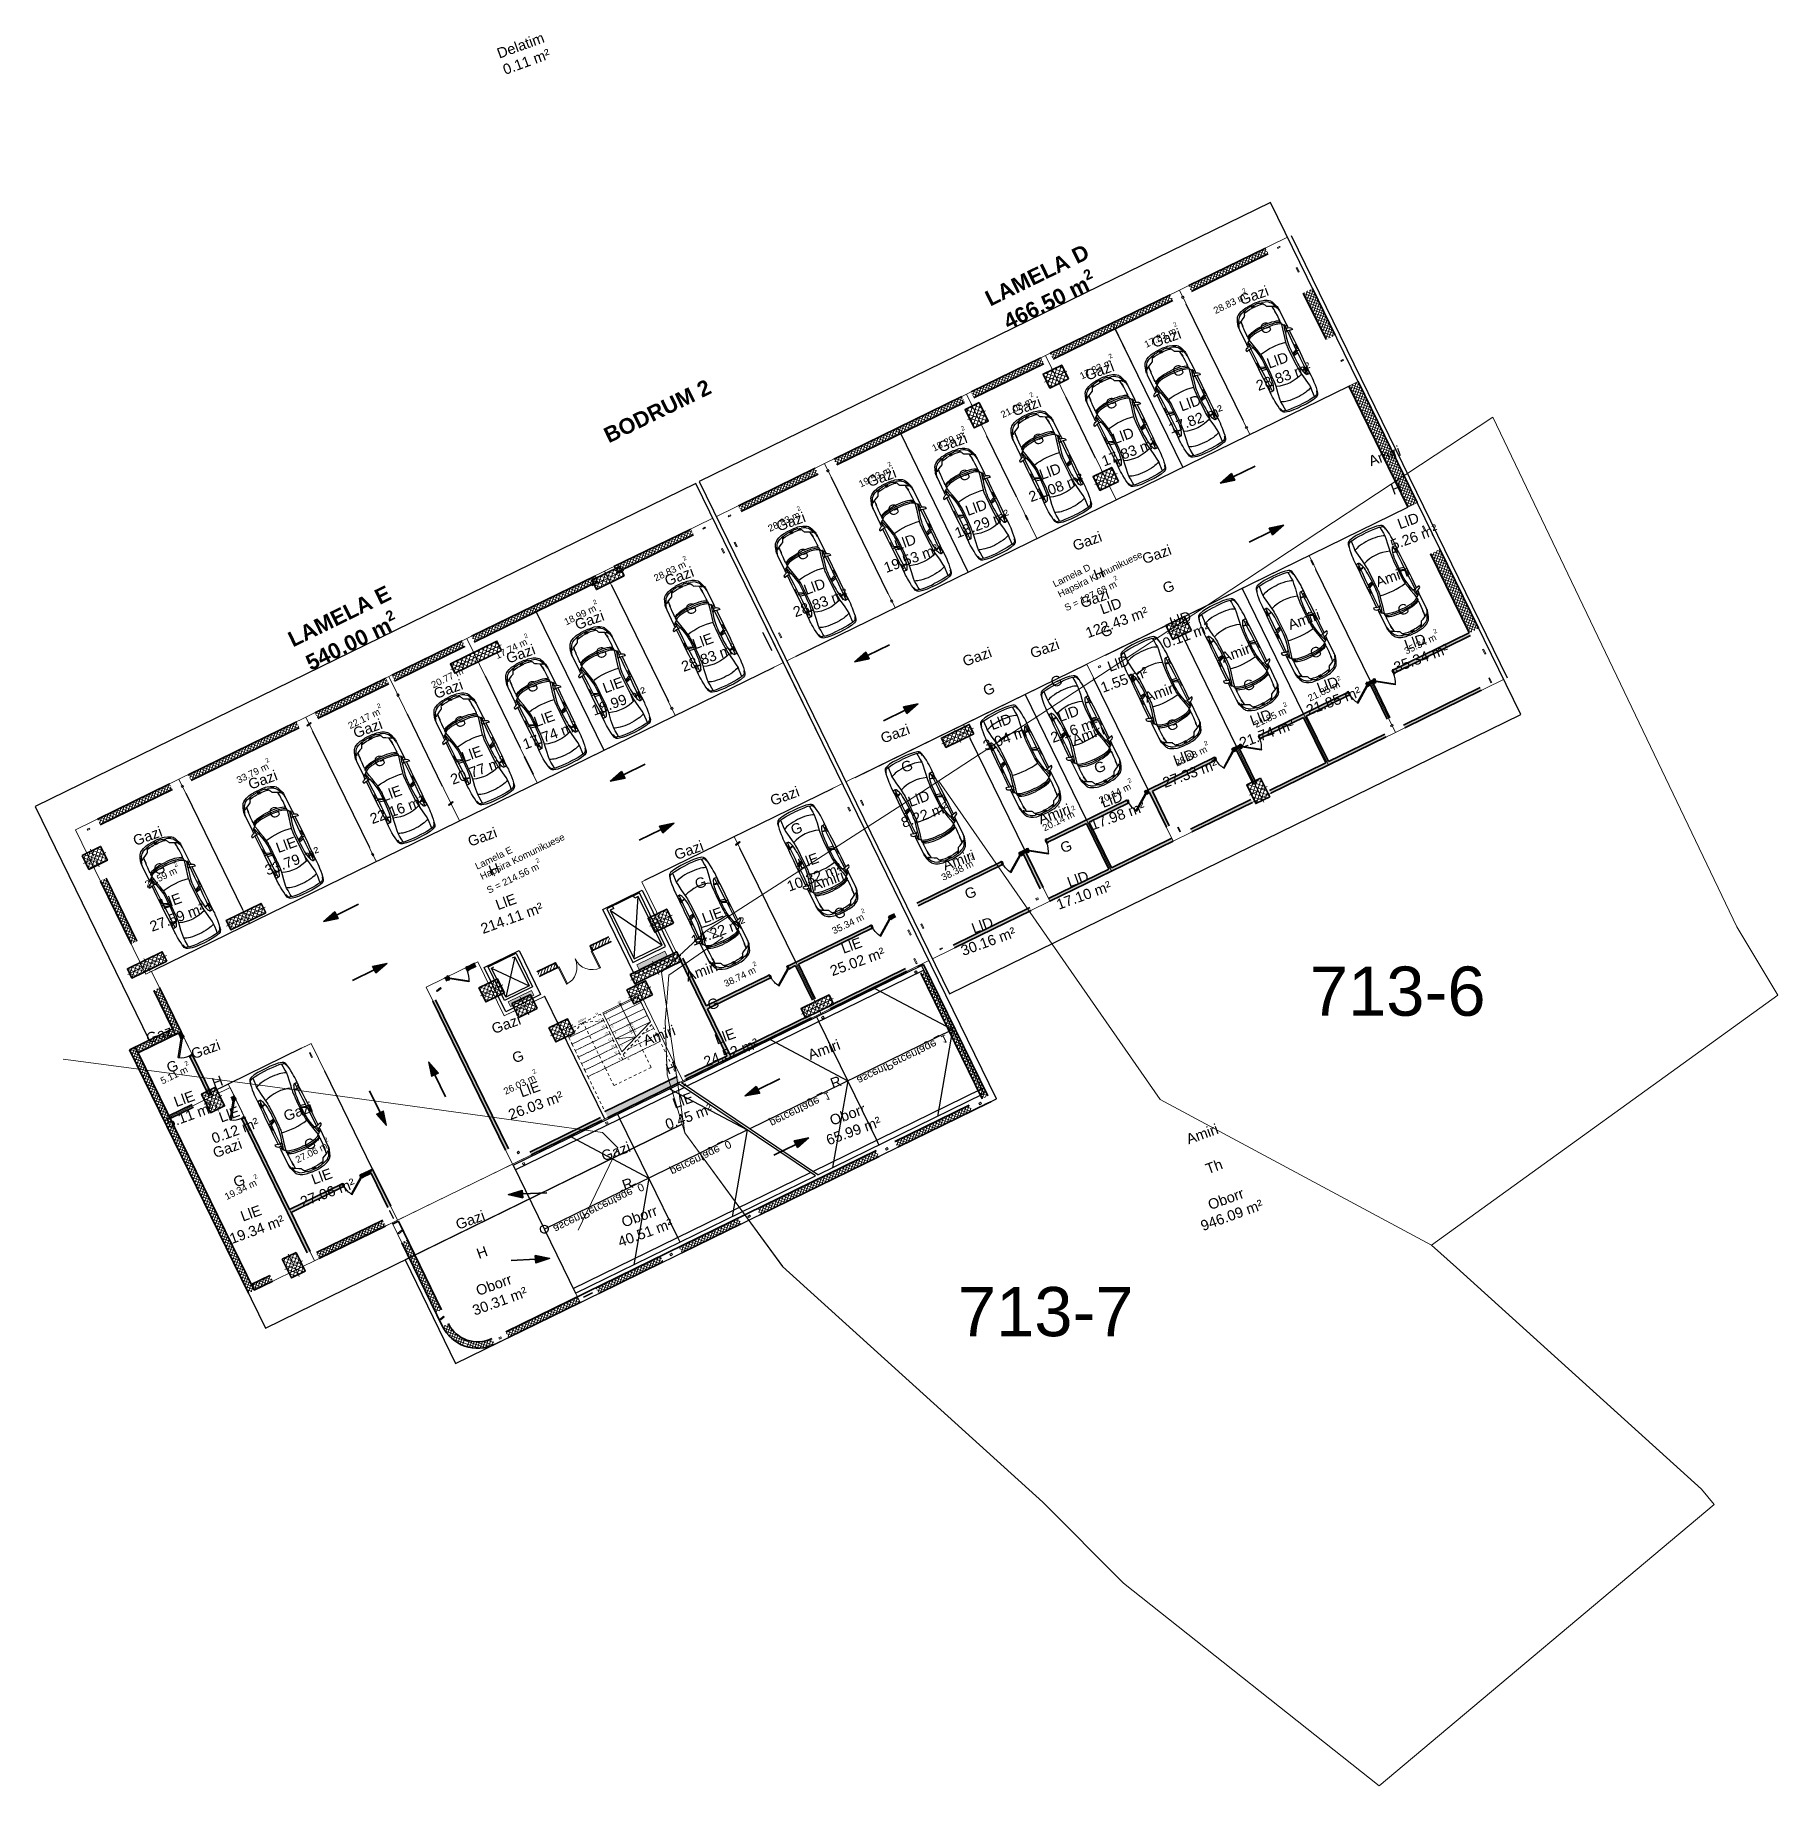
# Model space of a CAD drawing. Header units: metres. Extents: x 7511783 to 7512372, y 4692307 to 4692611.
# Drawn here: x 7512178.3 to 7512245.6, y 4692437 to 4692504.5 of the extents above; entities that cross this region are included whole.
import ezdxf
from ezdxf.enums import TextEntityAlignment as Align

# ---------------------------------------------------------------- set-up
doc = ezdxf.new("R2010")
doc.units = ezdxf.units.M
for name, pattern in [('Dense Dotted', [132.291663, 0, -132.291663]), ('Dot & Dashed', [670.277762, 352.777767, -176.388884, 0, -141.111112]), ('Long Dashed', [793.749976, 476.249993, -317.499983]), ('Small Dashed', [211.666667, 105.833333, -105.833333])]:
    doc.linetypes.add(name, pattern=pattern)
doc.layers.get('0').update_dxf_attribs({"lineweight": 0})
for name, color, linetype, lineweight in [('2D Drafting - General_Pen_No__2', 8, 'Continuous', 0), ('2D Drafting - General_Pen_No__42', 8, 'Continuous', 0), ('2D Drafting - General_Pen_No__82', 253, 'Continuous', 0), ('A - Fill Zone_Pen_No__156', 165, 'Continuous', 0), ('A - Muret', 7, 'Continuous', 0), ('A - Muret_Pen_No__101', 252, 'Continuous', 0), ('A - Muret_Pen_No__102', 254, 'Continuous', 0), ('A - Muret_Pen_No__7', 7, 'Continuous', 0), ('A - Parcelat_Pen_No__161', 251, 'Continuous', 0), ('A - Pllaka Themel', 7, 'Continuous', 0), ('A - Pllaka Themel_Pen_No__42', 8, 'Continuous', 0), ('A - Rampa_Pen_No__42', 8, 'Continuous', 0), ('A - Shtyllat', 7, 'Continuous', 0), ('A - Shtyllat_Pen_No__1', 7, 'Continuous', 0), ('A -Polyline', 7, 'Continuous', 0), ('A -Polyline_Pen_No__42', 8, 'Continuous', 0), ('A -Polyline_Pen_No__48', 14, 'Continuous', 0), ('A -Polyline_Pen_No__8', 14, 'Continuous', 0), ('A1 - Bodrumi -1_Pen_No__42', 8, 'Continuous', 0), ('Annotation - Text_Pen_No__48', 14, 'Continuous', 0), ('ARCHICAD Doors_Pen_No__108', 11, 'Continuous', 0), ('ARCHICAD Doors_Pen_No__42', 8, 'Continuous', 0), ('garazhat-netw-amiri - b1', 20, 'Continuous', 0), ('garazhat-netw-amiri - b2', 20, 'Continuous', 0), ('Interior - Furniture _Pen_No__42', 8, 'Continuous', 0), ('nr riregjistrim', 1, 'Continuous', 0), ('Structural - Bearing', 7, 'Continuous', 0), ('Structural - Bearing_Pen_No__20', 1, 'Continuous', 0), ('Structural - Bearing_Pen_No__21', 7, 'Continuous', 0), ('Structural - Stair & Railing', 7, 'Continuous', 0), ('Structural - Stair & Railing_Pen_No__11', 171, 'Continuous', 0), ('Structural - Stair & Railing_Pen_No__71', 161, 'Continuous', 0), ('Structural - Stair & Railing_Pen_No__91', 161, 'Continuous', 0), ('vijat rregullim', 1, 'Continuous', 0)]:
    doc.layers.add(name, color=color, linetype=linetype, lineweight=lineweight)
doc.styles.add('GENERATED_STYLE_1', font='arial.ttf')
doc.styles.add('GENERATED_STYLE_2', font='arialbd.ttf')
doc.styles.get("Standard").update_dxf_attribs({"font": 'arial.ttf'})
pattern_1 = [(45, (0, 0), (-68.94291, 68.94291), []), (135, (0, 0), (68.94291, 68.94291), [])]
pattern_2 = [(45, (0, 0), (-68.9429, 68.9429), [])]
pattern_3 = [(45, (0, 0), (-91.92388, 91.92388), []), (135, (0, 0), (91.92388, 91.92388), [])]

msp = doc.modelspace()

# ---------------------------------------------------------------- texts
at = {"layer": 'A - Fill Zone_Pen_No__156', "color": 165, "lineweight": 20, "char_height": 0.2625, "attachment_point": 7, "rotation": 26.04594, "style": 'GENERATED_STYLE_2'}
for s, insert in [('{\\fArial|b0|i0|c0|p34;28.83 m{\\H0.66x;\\S2^  ;}}', (7512223.847, 4692493.767)), ('{\\fArial|b0|i0|c0|p34;17.83 m{\\H0.66x;\\S2^  ;}}', (7512221.175, 4692492.461)), ('{\\fArial|b0|i0|c0|p34;17.83 m{\\H0.66x;\\S2^  ;}}', (7512218.681, 4692491.242)), ('{\\fArial|b0|i0|c0|p34;21.08 m{\\H0.66x;\\S2^  ;}}', (7512215.627, 4692489.749)), ('{\\fArial|b0|i0|c0|p34;18.29 m{\\H0.66x;\\S2^  ;}}', (7512212.976, 4692488.454)), ('{\\fArial|b0|i0|c0|p34;19.53 m{\\H0.66x;\\S2^  ;}}', (7512210.146, 4692487.071)), ('{\\fArial|b0|i0|c0|p34;28.83 m{\\H0.66x;\\S2^  ;}}', (7512206.642, 4692485.358)), ('{\\fArial|b0|i0|c0|p34;28.83 m{\\H0.66x;\\S2^  ;}}', (7512202.237, 4692483.441)), ('{\\fArial|b0|i0|c0|p34;Lamela D\\PHapsira Komunikuese\\PS = 127.68 m\\H0.66x;\\S2^  ;}', (7512218.092, 4692482.292)), ('{\\fArial|b0|i0|c0|p34;18.99 m{\\H0.66x;\\S2^  ;}}', (7512198.772, 4692481.747)), ('{\\fArial|b0|i0|c0|p34;17.74 m{\\H0.66x;\\S2^  ;}}', (7512196.11, 4692480.447)), ('{\\fArial|b0|i0|c0|p34;35.34 m{\\H0.66x;\\S2^  ;}}', (7512231.215, 4692480.623)), ('{\\fArial|b0|i0|c0|p34;20.77 m{\\H0.66x;\\S2^  ;}}', (7512193.641, 4692479.316)), ('{\\fArial|b0|i0|c0|p34;21.85 m{\\H0.66x;\\S2^  ;}}', (7512227.493, 4692478.804)), ('{\\fArial|b0|i0|c0|p34;22.17 m{\\H0.66x;\\S2^  ;}}', (7512190.429, 4692477.746)), ('{\\fArial|b0|i0|c0|p34;21.85 m{\\H0.66x;\\S2^  ;}}', (7512225.419, 4692477.791)), ('{\\fArial|b0|i0|c0|p34;28.88 m{\\H0.66x;\\S2^  ;}}', (7512222.365, 4692476.298)), ('{\\fArial|b0|i0|c0|p34;33.79 m{\\H0.66x;\\S2^  ;}}', (7512186.125, 4692475.642)), ('{\\fArial|b0|i0|c0|p34;20.14 m{\\H0.66x;\\S2^  ;}}', (7512219.422, 4692474.86)), ('{\\fArial|b0|i0|c0|p34;20.14 m{\\H0.66x;\\S2^  ;}}', (7512217.243, 4692473.795)), ('{\\fArial|b0|i0|c0|p34;Lamela E^MHapsira Komunikuese^MS = 214.56 m{\\H0.66x;\\S2^  ;}}', (7512195.784, 4692471.39)), ('{\\fArial|b0|i0|c0|p34;27.59 m{\\H0.66x;\\S2^  ;}}', (7512182.584, 4692471.615)), ('{\\fArial|b0|i0|c0|p34;38.38 m{\\H0.66x;\\S2^  ;}}', (7512213.336, 4692471.885)), ('{\\fArial|b0|i0|c0|p34;35.34 m{\\H0.66x;\\S2^  ;}}', (7512209.115, 4692469.823)), ('{\\fArial|b0|i0|c0|p34;38.74 m{\\H0.66x;\\S2^  ;}}', (7512204.937, 4692467.781)), ('{\\fArial|b0|i0|c0|p34;5.11 m{\\H0.66x;\\S2^  ;}}', (7512183.185, 4692464.027)), ('{\\fArial|b0|i0|c0|p34;26.03 m{\\H0.66x;\\S2^  ;}}', (7512196.434, 4692463.625)), ('{\\fArial|b0|i0|c0|p34;27.06 m{\\H0.66x;\\S2^  ;}}', (7512188.396, 4692460.986)), ('{\\fArial|b0|i0|c0|p34;19.34 m{\\H0.66x;\\S2^  ;}}', (7512185.664, 4692459.562))]:
    msp.add_mtext(s, dxfattribs=dict(at, insert=insert))
at = {"layer": 'A - Rampa_Pen_No__42', "color": 8, "linetype": 'Continuous', "lineweight": 25, "style": 'GENERATED_STYLE_1', "text_generation_flag": 4}
for tag, text, rotation, width, p in [('ascentPercentage_1', '8.00 %', 26.04598, 1, (7512211.753, 4692464.992)), ('percentage_1', '22.22 %', 26.04594, 1, (7512207.811, 4692463.066)), ('percentage_0', '22.22 %', 26.04598, 1, (7512203.971, 4692461.189)), ('ascentPercentage_0', '8.00 %', 26.04591, 1.000001, (7512200.029, 4692459.262))]:
    msp.add_attdef(tag, text=text, height=0.3, rotation=rotation, dxfattribs=dict(at, width=width)).set_placement(p, align=Align.MIDDLE_CENTER)
at = {"layer": 'Annotation - Text_Pen_No__48', "color": 14, "style": 'GENERATED_STYLE_2'}
msp.add_text('BODRUM 2', height=0.6, rotation=26.04594, dxfattribs=at).set_placement((7512200.415, 4692488.777))
at = {"layer": 'Annotation - Text_Pen_No__48', "color": 14, "linetype": 'Continuous', "lineweight": 25, "char_height": 0.6, "attachment_point": 2, "rotation": 26.04594, "line_spacing_factor": 0.940857, "style": 'GENERATED_STYLE_2'}
for s, insert in [('\\A1;LAMELA D\\P466.50 m{\\H0.66x;\\S2^  ;}', (7512216.823, 4692495.548)), ('\\A1;LAMELA E\\P540.00 m{\\H0.66x;\\S2^  ;}', (7512189.881, 4692482.381))]:
    msp.add_mtext(s, dxfattribs=dict(at, insert=insert))
at = {"layer": 'garazhat-netw-amiri - b2', "color": 20, "linetype": 'Continuous', "lineweight": 0, "char_height": 0.4, "attachment_point": 5, "rotation": 20}
for s, insert in [('Delatim\\P0.11 m²', (7512197.125, 4692503.826)), ('Gazi^M\\PG^M\\PLlD\\P28.83 m²', (7512225.898, 4692492.929)), ('Gazi^M\\PG^M\\PLlD\\P17.82 m²', (7512222.518, 4692491.277)), ('Gazi^M\\PG^M\\PLlD\\P17.83 m²', (7512219.935, 4692490.015)), ('Gazi^M\\PG^M\\PLlD\\P21.08 m²', (7512217.116, 4692488.637)), ('Gazi^M\\PG^M\\PLlD\\P18.29 m²', (7512214.263, 4692487.243)), ('Amiri^M\\PH^M\\PLlD\\P5.26 m²', (7512230.944, 4692486.729)), ('Gazi^M\\PG^M\\PLlD\\P19.53 m²', (7512211.523, 4692485.904)), ('Gazi^M\\PG^M\\PLlD\\P28.83 m²', (7512208.019, 4692484.192)), ('Gazi^M\\PH^M\\PLlD\\P122.43 m²', (7512219.461, 4692483.439)), ('Gazi^M\\PG^M\\PLlD\\P0.11 m²', (7512222.144, 4692482.929)), ('Gazi^M\\PG^M\\PLlE\\P28.83 m²', (7512203.706, 4692482.084)), ('Amiri^M\\PG^M\\PLlD\\P35.34 m²', (7512231.211, 4692482.058)), ('Gazi^M\\PG^M\\PLlD\\P1.55 m²', (7512219.748, 4692481.224)), ('Gazi^M\\PG^M\\PLlE\\P18.99 m²', (7512200.241, 4692480.39)), ('Amiri^M\\PG^M\\PLlD\\P21.85 m²', (7512227.831, 4692480.405)), ('Gazi^M\\PG^M\\PLlE\\P17.74 m²', (7512197.58, 4692479.09)), ('Gazi^M\\PG^M\\PLlD\\P2.16 m²', (7512217.816, 4692479.287)), ('Amiri^M\\PG^M\\PLlD\\P21.74 m²', (7512225.248, 4692479.143)), ('Gazi^M\\PG^M\\PLlD\\P3.04 m²', (7512215.208, 4692478.974)), ('Gazi^M\\PG^M\\PLlE\\P20.77 m²', (7512194.789, 4692477.726)), ('Amiri^M\\PG^M\\PLlD\\P27.33 m²', (7512222.287, 4692477.602)), ('Gazi^M\\PG^M\\PLlE\\P22.16 m²', (7512191.679, 4692476.206)), ('Gazi^M\\PG^M\\PLlD\\P8.22 m²', (7512212.044, 4692476.006)), ('Amiri^M\\PG^M\\PLlD\\P17.98 m²', (7512219.494, 4692475.971)), ('Gazi^M\\PG^M\\PLlE\\P33.79 m²', (7512187.624, 4692474.224)), ('Gazi^M\\PG^M\\PLlE\\P10.32 m²', (7512207.78, 4692473.601)), ('Amiri^M\\PG^M\\PLlD\\P17.10 m²', (7512218.189, 4692472.902)), ('Gazi^M\\PG^M\\PLlE\\P27.59 m²', (7512183.177, 4692472.051)), ('Gazi^M\\PH^M\\PLlE\\P214.11 m²', (7512196.102, 4692472.023)), ('Gazi^M\\PG^M\\PLlE\\P14.22 m²', (7512204.075, 4692471.508)), ('Amiri^M\\PG^M\\PLlD\\P30.16 m²', (7512214.499, 4692471.119)), ('Amiri^M\\PG^M\\PLlE\\P25.02 m²', (7512209.447, 4692470.338)), ('Amiri^M\\PG^M\\PLlE\\P24.52 m²', (7512204.564, 4692466.83)), ('Gazi^M\\PG^M\\PLlE\\P5.11 m²', (7512183.681, 4692464.416)), ('Gazi^M\\PG^M\\PLlE\\P26.03 m²', (7512197.023, 4692464.79)), ('Amiri^M\\PH^M\\PLlE\\P0.45 m²', (7512202.937, 4692464.358)), ('Gazi^M\\PH^M\\PLlE\\P0.12 m²', (7512185.419, 4692463.818)), ('Amiri^M\\PR^M\\POborr\\P65.99 m²', (7512209.297, 4692463.807)), ('Gazi^M\\PG^M\\PLlE\\P27.06 m²', (7512188.989, 4692461.422)), ('Amiri^M\\PTh^M\\POborr\\P946.09 m²', (7512223.902, 4692460.55)), ('Gazi^M\\PG^M\\PLlE\\P19.34 m²', (7512186.257, 4692459.998)), ('Gazi^M\\PR^M\\POborr\\P40.51 m²', (7512201.256, 4692459.877)), ('Gazi^M\\PH^M\\POborr\\P30.31 m²', (7512195.636, 4692457.233))]:
    msp.add_mtext(s, dxfattribs=dict(at, insert=insert))
at = {"layer": 'nr riregjistrim'}
for s, p in [('713-6', (7512227.484, 4692466.685)), ('713-7', (7512213.893, 4692454.313))]:
    msp.add_text(s, height=1.9, dxfattribs=at).set_placement(p)

# ---------------------------------------------------------------- blocks, each defined once
blk = doc.blocks.new('Slab_2', base_point=(27550, -20501))
at = {"layer": 'A - Pllaka Themel_Pen_No__42', "color": 8, "linetype": 'Continuous', "lineweight": 25, "flags": 128}
blk.add_lwpolyline([(27550, -20501), (52100, -20501), (52100, 1500), (27550, 1500)], close=True, dxfattribs=at)
blk = doc.blocks.new('Stair_1')
at = {"layer": 'Structural - Stair & Railing_Pen_No__71', "linetype": 'Continuous', "lineweight": 20}
blk.add_hatch(color=161, dxfattribs=at).paths.add_polyline_path([(15912, -15291, 1), (15987, -15291, 1)])
at = {"layer": 'Structural - Stair & Railing_Pen_No__11', "color": 171, "linetype": 'Small Dashed', "lineweight": 18}
for p, q in [((14350, -15291), (13600, -15571)), ((14350, -15571), (14350, -15291)), ((15100, -15571), (14350, -15291)), ((14350, -17251), (14350, -15571)), ((16700, -16518), (15200, -17078)), ((15950, -16798), (15950, -17251)), ((14350, -18001), (14350, -17251)), ((15950, -17251), (15950, -18001)), ((15950, -18001), (14350, -18001))]:
    blk.add_line(p, q, dxfattribs=at)
at = {"layer": 'Structural - Stair & Railing_Pen_No__11', "color": 171, "linetype": 'Continuous', "lineweight": 18}
for p, q in [((16700, -15291), (15200, -15291)), ((15200, -15291), (15200, -15571)), ((15950, -15291), (15950, -15571)), ((16700, -15571), (16700, -15291)), ((15200, -15571), (16700, -15571)), ((16700, -15571), (15200, -15571)), ((15200, -15571), (15200, -15851)), ((15200, -15851), (16700, -15851)), ((16700, -15851), (15200, -15851)), ((15200, -15851), (15200, -16131)), ((15200, -16131), (16700, -16131)), ((16700, -16131), (15200, -16131)), ((15200, -16131), (15200, -16411)), ((15950, -15571), (15950, -16691)), ((16700, -15851), (16700, -15571)), ((16700, -16131), (16700, -15851)), ((16700, -16411), (16700, -16131)), ((15200, -16411), (16700, -16411)), ((16700, -16411), (15200, -16411)), ((15200, -16411), (15200, -16691)), ((16700, -16411), (15200, -16971)), ((15200, -16411), (15950, -16691)), ((15200, -16691), (15950, -16691)), ((15950, -16691), (15200, -16691)), ((15200, -16691), (15200, -16971)), ((15950, -16691), (16700, -16411))]:
    blk.add_line(p, q, dxfattribs=at)
for start, end in [(0, 180), (180, 0)]:
    blk.add_arc((15950, -15291), 37.5, start, end, dxfattribs=at)
at = {"layer": 'Structural - Stair & Railing_Pen_No__91', "color": 161, "linetype": 'Small Dashed', "lineweight": 13}
for p, q in [((15100, -15291), (13600, -15291)), ((13600, -15291), (13600, -15571)), ((15100, -15571), (15100, -15291)), ((15100, -15571), (13600, -15571)), ((13600, -15571), (13600, -15851)), ((13600, -15571), (15100, -15571)), ((15100, -15851), (13600, -15851)), ((13600, -15851), (13600, -16131)), ((13600, -15851), (15100, -15851)), ((15100, -16131), (13600, -16131)), ((13600, -16131), (13600, -16411)), ((13600, -16131), (15100, -16131)), ((15100, -15851), (15100, -15571)), ((15100, -16131), (15100, -15851)), ((15100, -16411), (15100, -16131)), ((15100, -16411), (13600, -16411)), ((13600, -16411), (13600, -16691)), ((13600, -16411), (15100, -16411)), ((15100, -16691), (13600, -16691)), ((13600, -16691), (13600, -16971)), ((13600, -16691), (15100, -16691)), ((15100, -16691), (15100, -16411)), ((15100, -16971), (15100, -16691)), ((16236, -16691), (16700, -16691)), ((16700, -16691), (16236, -16691)), ((16700, -16691), (16700, -16518)), ((16700, -16971), (16700, -16691)), ((13600, -16971), (13600, -17251)), ((15100, -16971), (13600, -16971)), ((13600, -16971), (15100, -16971)), ((15100, -17251), (13600, -17251)), ((13600, -17251), (13600, -18751)), ((13600, -17251), (15100, -17251)), ((15100, -17251), (15100, -16971)), ((15200, -17251), (15100, -17251)), ((15200, -17078), (15200, -17251)), ((15200, -17251), (16700, -17251)), ((16700, -17251), (15200, -17251)), ((15486, -16971), (16700, -16971)), ((16700, -16971), (15486, -16971)), ((16700, -17251), (16700, -16971)), ((16700, -18751), (16700, -17251)), ((13600, -18751), (16700, -18751))]:
    blk.add_line(p, q, dxfattribs=at)
at = {"layer": 'Structural - Stair & Railing_Pen_No__91', "color": 161, "linetype": 'Continuous', "lineweight": 13}
for p, q in [((16700, -15341), (15200, -15341)), ((15200, -15341), (15200, -16971)), ((16700, -16411), (16700, -15341))]:
    blk.add_line(p, q, dxfattribs=at)
at = {"layer": 'Structural - Stair & Railing_Pen_No__71', "color": 161, "lineweight": 20, "char_height": 75, "attachment_point": 4, "style": 'GENERATED_STYLE_1'}
for s, insert in [('\\A1;DOWN', (14187, -15187)), ('\\A1;16', (14911, -15212)), ('\\A1;15', (14911, -15492)), ('\\A1;14', (14911, -15772)), ('\\A1;13', (14911, -16052)), ('\\A1;12', (14911, -16332)), ('\\A1;10', (14911, -16892)), ('\\A1;11', (14919, -16612)), ('\\A1;9', (14968, -17172))]:
    blk.add_mtext(s, dxfattribs=dict(at, insert=insert))
at = {"layer": 'Structural - Stair & Railing_Pen_No__71', "color": 161, "lineweight": 20, "char_height": 75, "style": 'GENERATED_STYLE_1'}
for s, insert, attachment_point, rotation in [('\\A1;1', (15332, -15370), 4, 180), ('\\A1;UP', (16021, -15195), 4, 180), ('\\A1;4', (15332, -16210), 4, 180), ('\\A1;3', (15332, -15929), 4, 180), ('\\A1;2', (15332, -15650), 4, 180), ('\\A1;\\pt0,5325;16R x 17{\\H0.66x;\\S^  ;\\S^  ;\\S^  ;}', (15926, -16271), 8, 90), ('\\A1;\\pt0,5325;15G x 28{\\H0.66x;\\S^  ;\\S^  ;\\S^  ;}', (15967, -16271), 2, 90), ('\\A1;5', (15332, -16490), 4, 180), ('\\A1;6', (15332, -16770), 4, 180), ('\\A1;8', (15332, -17330), 4, 180), ('\\A1;7', (15332, -17050), 4, 180)]:
    blk.add_mtext(s, dxfattribs=dict(at, insert=insert, attachment_point=attachment_point, rotation=rotation))
blk = doc.blocks.new('Wall_1', base_point=(-1850, -8551))
at = {"layer": 'A - Muret_Pen_No__101', "linetype": 'Continuous', "lineweight": 13}
h = blk.add_hatch(dxfattribs=at)
h.set_pattern_fill('CONCRETE_BLOCK', color=252, style=0, pattern_type=2)
h.set_pattern_definition(pattern_1)
h.paths.add_polyline_path([(-1850, -8551), (-1850, -19001), (-1600, -19001), (-1600, -8801)])
at = {"layer": 'A - Muret_Pen_No__7', "color": 7, "linetype": 'Continuous', "lineweight": 35, "flags": 128}
for points in [[(-1850, -8551), (-1850, -19001)], [(-1600, -19001), (-1600, -8801)]]:
    blk.add_lwpolyline(points, dxfattribs=at)
blk = doc.blocks.new('Wall_2', base_point=(13600, -19001))
at = {"layer": 'A - Muret_Pen_No__101', "linetype": 'Continuous', "lineweight": 0}
blk.add_hatch(color=253, dxfattribs=at).paths.add_polyline_path([(13600, -19001), (16700, -19001), (16700, -18751), (13600, -18751)])
at = {"layer": 'A - Muret_Pen_No__7', "color": 7, "linetype": 'Continuous', "lineweight": 35, "flags": 128}
for points in [[(16700, -18751), (13600, -18751)], [(13600, -19001), (16700, -19001)]]:
    blk.add_lwpolyline(points, dxfattribs=at)
blk = doc.blocks.new('Wall_3', base_point=(27550, 0))
at = {"layer": 'A - Muret_Pen_No__101', "linetype": 'Continuous', "lineweight": 13}
h = blk.add_hatch(dxfattribs=at)
h.set_pattern_fill('CONCRETE_BLOCK', color=252, style=0, pattern_type=2)
h.set_pattern_definition(pattern_1)
h.paths.add_polyline_path([(31800, 0), (28500, 0), (28500, -250), (31800, -250)])
h = blk.add_hatch(dxfattribs=at)
h.set_pattern_fill('CONCRETE_BLOCK', color=252, style=0, pattern_type=2)
h.set_pattern_definition(pattern_1)
h.paths.add_polyline_path([(32600, 0), (32600, -250), (38100, -250), (38100, 0)])
h = blk.add_hatch(dxfattribs=at)
h.set_pattern_fill('CONCRETE_BLOCK', color=252, style=0, pattern_type=2)
h.set_pattern_definition(pattern_1)
h.paths.add_polyline_path([(38500, 0), (38500, -250), (41500, -250), (41500, 0)])
h = blk.add_hatch(dxfattribs=at)
h.set_pattern_fill('CONCRETE_BLOCK', color=252, style=0, pattern_type=2)
h.set_pattern_definition(pattern_1)
h.paths.add_polyline_path([(41900, -250), (47050, -250), (47050, 0), (41900, 0)])
h = blk.add_hatch(dxfattribs=at)
h.set_pattern_fill('CONCRETE_BLOCK', color=252, style=0, pattern_type=2)
h.set_pattern_definition(pattern_1)
h.paths.add_polyline_path([(51150, 0), (47850, 0), (47850, -250), (51150, -250)])
at = {"layer": 'A - Muret_Pen_No__7', "color": 7, "linetype": 'Continuous', "lineweight": 35, "flags": 128}
for points in [[(31800, 0), (28500, 0)], [(38100, 0), (32600, 0)], [(41500, 0), (38500, 0)], [(47050, 0), (41900, 0)], [(51150, 0), (47850, 0)], [(28500, -250), (31800, -250)], [(32600, -250), (38100, -250)], [(38500, -250), (41500, -250)], [(41900, -250), (47050, -250)], [(47850, -250), (51150, -250)]]:
    blk.add_lwpolyline(points, dxfattribs=at)
blk = doc.blocks.new('Door 22')
at = {"layer": 'ARCHICAD Doors_Pen_No__42', "color": 8, "linetype": 'Continuous', "lineweight": 25}
for p, q in [((-387, 24), (-437, 24)), ((-437, 24), (-437, 5)), ((-437, 5), (-387, 5)), ((-400, 5), (-437, 5)), ((-400, 5), (-437, 5)), ((-375, 5), (-400, 5)), ((-400, 5), (-400, 0)), ((-400, 0), (-400, 5)), ((-400, 0), (-400, 5)), ((-400, 0), (-375, 0)), ((-372, 0), (-400, 0)), ((-400, 0), (-400, -115)), ((-400, -115), (-400, 0)), ((-400, -115), (-400, 0)), ((-387, 5), (-387, 24)), ((-375, 0), (-375, 5)), ((-372, -40), (-372, 0)), ((-260, 394), (-237, 427)), ((349, -33), (-260, 394)), ((-237, 427), (372, 0)), ((372, 0), (349, -33)), ((400, 0), (372, 0)), ((372, 0), (372, -40)), ((400, 5), (375, 5)), ((375, 5), (375, 0)), ((375, 0), (400, 0)), ((437, 24), (387, 24)), ((387, 24), (387, 5)), ((387, 5), (437, 5)), ((400, 0), (400, 5)), ((400, 0), (400, 5)), ((400, 0), (400, 5)), ((400, 5), (437, 5)), ((400, 5), (437, 5)), ((400, -115), (400, 0)), ((400, -115), (400, 0)), ((400, -115), (400, 0)), ((437, 5), (437, 24)), ((-387, -115), (-437, -115)), ((-437, -115), (-437, -134)), ((-400, -115), (-437, -115)), ((-400, -115), (-437, -115)), ((-437, -134), (-387, -134)), ((-400, -115), (-360, -115)), ((-387, -134), (-387, -115)), ((-360, -40), (-372, -40)), ((-360, -115), (-360, -40)), ((372, -40), (360, -40)), ((360, -40), (360, -115)), ((360, -115), (400, -115)), ((437, -115), (387, -115)), ((387, -115), (387, -134)), ((387, -134), (437, -134)), ((400, -115), (437, -115)), ((400, -115), (437, -115)), ((437, -134), (437, -115))]:
    blk.add_line(p, q, dxfattribs=at)
blk.add_arc((372, 0), 744, 145, 180, dxfattribs=at)
blk = doc.blocks.new('Wall_4', base_point=(27550, -16801))
at = {"layer": 'A - Muret_Pen_No__102', "linetype": 'Continuous', "lineweight": 0}
for points in [[(27950, -16801), (27950, -16921), (31580, -16921), (31580, -16801)], [(32380, -16801), (32380, -16921), (32704, -16921), (32704, -16801)], [(33504, -16801), (33504, -16921), (36984, -16921), (36984, -16801)], [(37900, -16801), (37784, -16801), (37784, -16921), (37900, -16921)]]:
    blk.add_hatch(color=254, dxfattribs=at).paths.add_polyline_path(points)
at = {"layer": 'A - Muret_Pen_No__7', "color": 7, "linetype": 'Continuous', "lineweight": 35}
for p, q in [((31580, -16801), (31543, -16801)), ((31580, -16801), (31580, -16916)), ((32380, -16801), (32417, -16801)), ((32380, -16801), (32380, -16916)), ((32704, -16801), (32667, -16801)), ((32704, -16801), (32704, -16916)), ((33504, -16801), (33541, -16801)), ((33504, -16801), (33504, -16916)), ((36984, -16801), (36947, -16801)), ((36984, -16801), (36984, -16916)), ((37784, -16801), (37821, -16801)), ((37784, -16801), (37784, -16916)), ((31580, -16921), (31543, -16921)), ((31580, -16916), (31580, -16921)), ((32380, -16916), (32380, -16921)), ((32380, -16921), (32417, -16921)), ((32704, -16921), (32667, -16921)), ((32704, -16916), (32704, -16921)), ((33504, -16916), (33504, -16921)), ((33504, -16921), (33541, -16921)), ((36984, -16921), (36947, -16921)), ((36984, -16916), (36984, -16921)), ((37784, -16916), (37784, -16921)), ((37784, -16921), (37821, -16921))]:
    blk.add_line(p, q, dxfattribs=at)
at = {"layer": 'A - Muret_Pen_No__7', "color": 7, "linetype": 'Continuous', "lineweight": 35, "flags": 128}
for points in [[(31580, -16801), (27950, -16801)], [(32704, -16801), (32380, -16801)], [(36984, -16801), (33504, -16801)], [(37900, -16801), (37784, -16801)], [(27950, -16921), (31580, -16921)], [(32380, -16921), (32480, -16921)], [(32600, -16921), (32704, -16921)], [(33504, -16921), (35190, -16921)], [(35310, -16921), (36984, -16921)], [(37784, -16921), (37900, -16921)]]:
    blk.add_lwpolyline(points, dxfattribs=at)
at = {"layer": 'ARCHICAD Doors_Pen_No__42', "color": 8, "linetype": 'Continuous', "lineweight": 25, "xscale": -1, "zscale": 1000, "rotation": 180}
for p in [(31980, -16916), (37384, -16916)]:
    blk.add_blockref('Door 22', p, dxfattribs=at)
at = {"layer": 'ARCHICAD Doors_Pen_No__42', "color": 8, "linetype": 'Continuous', "lineweight": 25, "zscale": 1000, "rotation": 180}
blk.add_blockref('Door 22', (33104, -16916), dxfattribs=at)
blk = doc.blocks.new('Wall_5', base_point=(32600, -16801))
at = {"layer": 'A - Muret_Pen_No__102', "linetype": 'Continuous', "lineweight": 0}
blk.add_hatch(color=254, dxfattribs=at).paths.add_polyline_path([(32480, -16921), (32480, -18401), (32600, -18401), (32600, -16921)])
at = {"layer": 'A - Muret_Pen_No__7', "color": 7, "linetype": 'Continuous', "lineweight": 35, "flags": 128}
for points in [[(32480, -16921), (32480, -18401)], [(32600, -18401), (32600, -16921)]]:
    blk.add_lwpolyline(points, dxfattribs=at)
blk = doc.blocks.new('Door 22_2')
at = {"layer": 'ARCHICAD Doors_Pen_No__42', "color": 8, "linetype": 'Continuous', "lineweight": 25}
for p, q in [((-437, 0), (-437, 19)), ((-437, 19), (-387, 19)), ((-387, 0), (-437, 0)), ((-400, 0), (-437, 0)), ((-400, 0), (-437, 0)), ((-372, 0), (-400, 0)), ((-400, 0), (-400, -115)), ((-400, 0), (-400, -115)), ((-400, 0), (-400, -115)), ((-387, 19), (-387, 0)), ((-372, -40), (-372, 0)), ((-260, 394), (-237, 427)), ((349, -33), (-260, 394)), ((-237, 427), (372, 0)), ((372, 0), (349, -33)), ((400, 0), (372, 0)), ((372, 0), (372, -40)), ((387, 19), (437, 19)), ((387, 0), (387, 19)), ((437, 0), (387, 0)), ((400, -115), (400, 0)), ((400, 0), (400, -115)), ((400, 0), (400, -115)), ((400, 0), (437, 0)), ((400, 0), (437, 0)), ((437, 19), (437, 0)), ((-437, -139), (-437, -120)), ((-437, -120), (-387, -120)), ((-400, -120), (-437, -120)), ((-400, -120), (-437, -120)), ((-387, -139), (-437, -139)), ((-400, -120), (-400, -115)), ((-400, -115), (-375, -115)), ((-400, -115), (-360, -115)), ((-400, -115), (-400, -120)), ((-400, -115), (-400, -120)), ((-375, -120), (-400, -120)), ((-387, -120), (-387, -139)), ((-375, -115), (-375, -120)), ((-360, -40), (-372, -40)), ((-360, -115), (-360, -40)), ((372, -40), (360, -40)), ((360, -40), (360, -115)), ((360, -115), (400, -115)), ((375, -120), (375, -115)), ((375, -115), (400, -115)), ((400, -120), (375, -120)), ((387, -120), (437, -120)), ((387, -139), (387, -120)), ((437, -139), (387, -139)), ((400, -115), (400, -120)), ((400, -115), (400, -120)), ((400, -115), (400, -120)), ((400, -120), (437, -120)), ((400, -120), (437, -120)), ((437, -120), (437, -139))]:
    blk.add_line(p, q, dxfattribs=at)
blk.add_arc((372, 0), 744, 145, 180, dxfattribs=at)
blk = doc.blocks.new('Wall_6', base_point=(37900, -16801))
at = {"layer": 'A - Muret_Pen_No__102', "linetype": 'Continuous', "lineweight": 0}
for points in [[(37900, -16921), (40740, -16921), (40740, -16801), (37900, -16801)], [(41540, -16801), (41540, -16921), (41860, -16921), (41860, -16801)], [(46490, -16801), (42660, -16801), (42660, -16921), (46490, -16921)], [(47290, -16921), (47610, -16921), (47610, -16801), (47290, -16801)], [(51700, -16801), (48410, -16801), (48410, -16921), (51700, -16921)]]:
    blk.add_hatch(color=254, dxfattribs=at).paths.add_polyline_path(points)
at = {"layer": 'A - Muret_Pen_No__7', "color": 7, "linetype": 'Continuous', "lineweight": 35}
for p, q in [((40740, -16801), (40703, -16801)), ((40740, -16801), (40740, -16916)), ((41540, -16801), (41577, -16801)), ((41540, -16801), (41540, -16916)), ((41860, -16801), (41823, -16801)), ((41860, -16801), (41860, -16916)), ((42660, -16801), (42697, -16801)), ((42660, -16801), (42660, -16916)), ((46490, -16801), (46453, -16801)), ((46490, -16806), (46490, -16801)), ((46490, -16921), (46490, -16806)), ((47290, -16801), (47327, -16801)), ((47290, -16806), (47290, -16801)), ((47290, -16921), (47290, -16806)), ((47610, -16801), (47573, -16801)), ((47610, -16801), (47610, -16916)), ((48410, -16801), (48447, -16801)), ((48410, -16801), (48410, -16916)), ((40740, -16921), (40703, -16921)), ((40740, -16916), (40740, -16921)), ((41540, -16916), (41540, -16921)), ((41540, -16921), (41577, -16921)), ((41860, -16921), (41823, -16921)), ((41860, -16916), (41860, -16921)), ((42660, -16916), (42660, -16921)), ((42660, -16921), (42697, -16921)), ((46490, -16921), (46453, -16921)), ((47290, -16921), (47327, -16921)), ((47610, -16921), (47573, -16921)), ((47610, -16916), (47610, -16921)), ((48410, -16916), (48410, -16921)), ((48410, -16921), (48447, -16921))]:
    blk.add_line(p, q, dxfattribs=at)
at = {"layer": 'A - Muret_Pen_No__7', "color": 7, "linetype": 'Continuous', "lineweight": 35, "flags": 128}
for points in [[(40740, -16801), (37900, -16801)], [(41860, -16801), (41540, -16801)], [(46490, -16801), (42660, -16801)], [(47610, -16801), (47290, -16801)], [(51700, -16801), (48410, -16801)], [(38020, -16921), (40740, -16921)], [(41540, -16921), (41640, -16921)], [(41760, -16921), (41860, -16921)], [(42660, -16921), (44515, -16921)], [(44635, -16921), (46490, -16921)], [(47290, -16921), (47390, -16921)], [(47510, -16921), (47610, -16921)], [(48410, -16921), (51700, -16921)]]:
    blk.add_lwpolyline(points, dxfattribs=at)
at = {"layer": 'ARCHICAD Doors_Pen_No__42', "color": 8, "linetype": 'Continuous', "lineweight": 25, "xscale": -1, "zscale": 1000, "rotation": 180}
for name, p in [('Door 22', (41140, -16916)), ('Door 22_2', (46890, -16921))]:
    blk.add_blockref(name, p, dxfattribs=at)
at = {"layer": 'ARCHICAD Doors_Pen_No__42', "color": 8, "linetype": 'Continuous', "lineweight": 25, "zscale": 1000, "rotation": 180}
for p in [(42260, -16916), (48010, -16916)]:
    blk.add_blockref('Door 22', p, dxfattribs=at)
blk = doc.blocks.new('Wall_7', base_point=(37900, -16801))
at = {"layer": 'A - Muret_Pen_No__102', "linetype": 'Continuous', "lineweight": 0}
blk.add_hatch(color=254, dxfattribs=at).paths.add_polyline_path([(37900, -16921), (37900, -18401), (38020, -18401), (38020, -16921)])
at = {"layer": 'A - Muret_Pen_No__7', "color": 7, "linetype": 'Continuous', "lineweight": 35, "flags": 128}
for points in [[(37900, -16921), (37900, -18401)], [(38020, -18401), (38020, -16921)]]:
    blk.add_lwpolyline(points, dxfattribs=at)
blk = doc.blocks.new('Wall_8', base_point=(41700, -16801))
at = {"layer": 'A - Muret_Pen_No__102', "linetype": 'Continuous', "lineweight": 0}
blk.add_hatch(color=254, dxfattribs=at).paths.add_polyline_path([(41640, -16921), (41640, -18401), (41760, -18401), (41760, -16921)])
at = {"layer": 'A - Muret_Pen_No__7', "color": 7, "linetype": 'Continuous', "lineweight": 35, "flags": 128}
for points in [[(41640, -16921), (41640, -18401)], [(41760, -18401), (41760, -16921)]]:
    blk.add_lwpolyline(points, dxfattribs=at)
blk = doc.blocks.new('Wall_9', base_point=(44575, -16801))
at = {"layer": 'A - Muret_Pen_No__102', "linetype": 'Continuous', "lineweight": 0}
blk.add_hatch(color=254, dxfattribs=at).paths.add_polyline_path([(44515, -16921), (44515, -18881), (44635, -18881), (44635, -16921)])
at = {"layer": 'A - Muret_Pen_No__7', "color": 7, "linetype": 'Continuous', "lineweight": 35, "flags": 128}
for points in [[(44515, -16921), (44515, -18881)], [(44635, -18881), (44635, -16921)]]:
    blk.add_lwpolyline(points, dxfattribs=at)
blk = doc.blocks.new('Wall_10', base_point=(47450, -16801))
at = {"layer": 'A - Muret_Pen_No__102', "linetype": 'Continuous', "lineweight": 0}
blk.add_hatch(color=254, dxfattribs=at).paths.add_polyline_path([(47390, -16921), (47390, -18401), (47510, -18401), (47510, -16921)])
at = {"layer": 'A - Muret_Pen_No__7', "color": 7, "linetype": 'Continuous', "lineweight": 35, "flags": 128}
for points in [[(47390, -16921), (47390, -18401)], [(47510, -18401), (47510, -16921)]]:
    blk.add_lwpolyline(points, dxfattribs=at)
blk = doc.blocks.new('Metal Double Door 22')
at = {"layer": 'ARCHICAD Doors_Pen_No__108', "color": 11, "linetype": 'Continuous', "lineweight": 13}
for p, q in [((-730, 730), (-730, 0)), ((-690, 730), (-730, 730)), ((-690, 0), (-690, 730)), ((690, 0), (690, 730)), ((690, 730), (730, 730)), ((730, 730), (730, 0)), ((-793, 0), (-793, 19)), ((-793, 19), (-743, 19)), ((-743, 0), (-793, 0)), ((-750, 0), (-793, 0)), ((-750, 0), (-793, 0)), ((-730, 0), (-750, 0)), ((-750, 0), (-750, -100)), ((-750, 0), (-750, -100)), ((-750, 0), (-750, -100)), ((-743, 19), (-743, 0)), ((-730, -40), (-730, 0)), ((-730, 0), (-690, 0)), ((730, 0), (690, 0)), ((750, 0), (730, 0)), ((730, 0), (730, -40)), ((743, 19), (793, 19)), ((743, 0), (743, 19)), ((793, 0), (743, 0)), ((750, -100), (750, 0)), ((750, 0), (750, -100)), ((750, 0), (750, -100)), ((750, 0), (793, 0)), ((750, 0), (793, 0)), ((793, 19), (793, 0)), ((-793, -219), (-793, -200)), ((-793, -200), (-743, -200)), ((-750, -200), (-793, -200)), ((-750, -200), (-793, -200)), ((-743, -219), (-793, -219)), ((-750, -200), (-750, -100)), ((-750, -100), (-731, -100)), ((-750, -100), (-718, -100)), ((-750, -100), (-750, -200)), ((-750, -100), (-750, -200)), ((-731, -200), (-750, -200)), ((-743, -200), (-743, -219)), ((-731, -100), (-731, -200)), ((-718, -40), (-730, -40)), ((-718, -100), (-718, -40)), ((730, -40), (718, -40)), ((718, -40), (718, -100)), ((718, -100), (750, -100)), ((731, -200), (731, -100)), ((731, -100), (750, -100)), ((750, -200), (731, -200)), ((743, -200), (793, -200)), ((743, -219), (743, -200)), ((793, -219), (743, -219)), ((750, -100), (750, -200)), ((750, -100), (750, -200)), ((750, -100), (750, -200)), ((750, -200), (793, -200)), ((750, -200), (793, -200)), ((793, -200), (793, -219))]:
    blk.add_line(p, q, dxfattribs=at)
for centre, start, end in [((-730, 0), 0, 90), ((730, 0), 90, 180)]:
    blk.add_arc(centre, 730, start, end, dxfattribs=at)
blk = doc.blocks.new('Wall_11', base_point=(13600, -12951))
at = {"layer": 'A - Muret_Pen_No__102', "linetype": 'Continuous', "lineweight": 13}
h = blk.add_hatch(dxfattribs=at)
h.set_pattern_fill('COMMON_BRICK', color=254, style=0, pattern_type=2)
h.set_pattern_definition(pattern_2)
h.paths.add_polyline_path([(13600, -12951), (14400, -12951), (14400, -12751), (13600, -12751)])
h = blk.add_hatch(dxfattribs=at)
h.set_pattern_fill('COMMON_BRICK', color=254, style=0, pattern_type=2)
h.set_pattern_definition(pattern_2)
h.paths.add_polyline_path([(15900, -12951), (16700, -12951), (16700, -12751), (15900, -12751)])
at = {"layer": 'A - Muret_Pen_No__7', "color": 7, "linetype": 'Continuous', "lineweight": 35}
for p, q in [((14400, -12751), (14357, -12751)), ((14400, -12851), (14400, -12751)), ((15900, -12751), (15943, -12751)), ((15900, -12851), (15900, -12751)), ((14400, -12951), (14357, -12951)), ((14400, -12951), (14400, -12851)), ((15900, -12951), (15900, -12851)), ((15900, -12951), (15943, -12951))]:
    blk.add_line(p, q, dxfattribs=at)
at = {"layer": 'A - Muret_Pen_No__7', "color": 7, "linetype": 'Continuous', "lineweight": 35, "flags": 128}
for points in [[(14400, -12751), (13600, -12751)], [(16700, -12751), (15900, -12751)], [(13600, -12951), (14400, -12951)], [(15900, -12951), (16700, -12951)]]:
    blk.add_lwpolyline(points, dxfattribs=at)
at = {"layer": 'ARCHICAD Doors_Pen_No__108', "color": 11, "linetype": 'Continuous', "lineweight": 13, "zscale": 1000, "rotation": 180}
blk.add_blockref('Metal Double Door 22', (15150, -12951), dxfattribs=at)
blk = doc.blocks.new('Wall_12', base_point=(18900, -16801))
at = {"layer": 'A - Muret_Pen_No__102', "linetype": 'Continuous', "lineweight": 0}
for points in [[(18900, -16921), (21608, -16921), (21608, -16801), (18900, -16801)], [(22408, -16801), (22408, -16921), (25980, -16921), (25980, -16801)], [(26780, -16801), (26780, -16921), (27000, -16921), (27000, -16801)]]:
    blk.add_hatch(color=254, dxfattribs=at).paths.add_polyline_path(points)
at = {"layer": 'A - Muret_Pen_No__7', "color": 7, "linetype": 'Continuous', "lineweight": 35}
for p, q in [((21608, -16801), (21571, -16801)), ((21608, -16801), (21608, -16916)), ((22408, -16801), (22445, -16801)), ((22408, -16801), (22408, -16916)), ((25980, -16801), (25943, -16801)), ((25980, -16801), (25980, -16916)), ((26780, -16801), (26817, -16801)), ((26780, -16801), (26780, -16916)), ((21608, -16921), (21571, -16921)), ((21608, -16916), (21608, -16921)), ((22408, -16916), (22408, -16921)), ((22408, -16921), (22445, -16921)), ((25980, -16921), (25943, -16921)), ((25980, -16916), (25980, -16921)), ((26780, -16916), (26780, -16921)), ((26780, -16921), (26817, -16921))]:
    blk.add_line(p, q, dxfattribs=at)
at = {"layer": 'A - Muret_Pen_No__7', "color": 7, "linetype": 'Continuous', "lineweight": 35, "flags": 128}
for points in [[(21608, -16801), (18900, -16801)], [(25980, -16801), (22408, -16801)], [(27000, -16801), (26780, -16801)], [(18900, -16921), (21608, -16921)], [(22408, -16921), (22690, -16921)], [(22810, -16921), (25980, -16921)], [(26780, -16921), (27000, -16921)]]:
    blk.add_lwpolyline(points, dxfattribs=at)
at = {"layer": 'ARCHICAD Doors_Pen_No__42', "color": 8, "linetype": 'Continuous', "lineweight": 25, "xscale": -1, "zscale": 1000, "rotation": 180}
for p in [(22008, -16916), (26380, -16916)]:
    blk.add_blockref('Door 22', p, dxfattribs=at)
blk = doc.blocks.new('Wall_13', base_point=(18900, -14751))
at = {"layer": 'A - Muret_Pen_No__102', "linetype": 'Continuous', "lineweight": 0}
blk.add_hatch(color=254, dxfattribs=at).paths.add_polyline_path([(18780, -14751), (18780, -18881), (18900, -18881), (18900, -14751)])
at = {"layer": 'A - Muret_Pen_No__7', "color": 7, "linetype": 'Continuous', "lineweight": 35, "flags": 128}
for points in [[(18780, -14751), (18780, -18881)], [(18900, -16801), (18900, -14751)], [(18900, -18881), (18900, -16921)]]:
    blk.add_lwpolyline(points, dxfattribs=at)
blk = doc.blocks.new('Wall_14', base_point=(0, 0))
at = {"layer": 'A - Muret_Pen_No__101', "linetype": 'Continuous', "lineweight": 13}
h = blk.add_hatch(dxfattribs=at)
h.set_pattern_fill('CONCRETE_BLOCK', color=252, style=0, pattern_type=2)
h.set_pattern_definition(pattern_1)
h.paths.add_polyline_path([(950, 0), (950, -250), (4050, -250), (4050, 0)])
h = blk.add_hatch(dxfattribs=at)
h.set_pattern_fill('CONCRETE_BLOCK', color=252, style=0, pattern_type=2)
h.set_pattern_definition(pattern_1)
h.paths.add_polyline_path([(4850, -250), (9500, -250), (9500, 0), (4850, 0)])
h = blk.add_hatch(dxfattribs=at)
h.set_pattern_fill('CONCRETE_BLOCK', color=252, style=0, pattern_type=2)
h.set_pattern_definition(pattern_1)
h.paths.add_polyline_path([(10300, 0), (10300, -250), (13350, -250), (13350, 0)])
h = blk.add_hatch(dxfattribs=at)
h.set_pattern_fill('CONCRETE_BLOCK', color=252, style=0, pattern_type=2)
h.set_pattern_definition(pattern_1)
h.paths.add_polyline_path([(17025, -250), (22350, -250), (22350, 0), (17025, 0)])
h = blk.add_hatch(dxfattribs=at)
h.set_pattern_fill('CONCRETE_BLOCK', color=252, style=0, pattern_type=2)
h.set_pattern_definition(pattern_1)
h.paths.add_polyline_path([(23150, 0), (23150, -250), (26450, -250), (26450, 0)])
h = blk.add_hatch(dxfattribs=at)
h.set_pattern_fill('CONCRETE_BLOCK', color=252, style=0, pattern_type=2)
h.set_pattern_definition(pattern_1)
h.paths.add_polyline_path([(13600, -250), (16625, -250), (16625, 0), (13600, 0)])
at = {"layer": 'A - Muret_Pen_No__7', "color": 7, "linetype": 'Continuous', "lineweight": 35, "flags": 128}
for points in [[(4050, 0), (950, 0)], [(9500, 0), (4850, 0)], [(13350, 0), (10300, 0)], [(16625, 0), (13600, 0)], [(22350, 0), (17025, 0)], [(26450, 0), (23150, 0)], [(950, -250), (4050, -250)], [(4850, -250), (9500, -250)], [(10300, -250), (13350, -250)], [(13600, -250), (16625, -250)], [(17025, -250), (22350, -250)], [(23150, -250), (26450, -250)]]:
    blk.add_lwpolyline(points, dxfattribs=at)
blk = doc.blocks.new('Wall_15', base_point=(0, 0))
at = {"layer": 'A - Muret_Pen_No__101', "linetype": 'Continuous', "lineweight": 13}
h = blk.add_hatch(dxfattribs=at)
h.set_pattern_fill('CONCRETE_BLOCK', color=252, style=0, pattern_type=2)
h.set_pattern_definition(pattern_1)
h.paths.add_polyline_path([(0, -4900), (250, -4900), (250, -2200), (0, -2200)])
h = blk.add_hatch(dxfattribs=at)
h.set_pattern_fill('CONCRETE_BLOCK', color=252, style=0, pattern_type=2)
h.set_pattern_definition(pattern_1)
h.paths.add_polyline_path([(0, -8551), (250, -8801), (250, -6900), (0, -6900)])
at = {"layer": 'A - Muret_Pen_No__7', "color": 7, "linetype": 'Continuous', "lineweight": 35, "flags": 128}
for points in [[(0, -2200), (0, -4900)], [(250, -4900), (250, -2200)], [(0, -6900), (0, -8551)], [(250, -8801), (250, -6900)]]:
    blk.add_lwpolyline(points, dxfattribs=at)
blk = doc.blocks.new('Wall_16', base_point=(0, -8551))
at = {"layer": 'A - Muret_Pen_No__101', "linetype": 'Continuous', "lineweight": 13}
h = blk.add_hatch(dxfattribs=at)
h.set_pattern_fill('CONCRETE_BLOCK', color=252, style=0, pattern_type=2)
h.set_pattern_definition(pattern_1)
h.paths.add_polyline_path([(0, -8551), (-1850, -8551), (-1600, -8801), (250, -8801)])
at = {"layer": 'A - Muret_Pen_No__7', "color": 7, "linetype": 'Continuous', "lineweight": 35, "flags": 128}
for points in [[(0, -8551), (-1850, -8551)], [(-1600, -8801), (250, -8801)]]:
    blk.add_lwpolyline(points, dxfattribs=at)
blk = doc.blocks.new('Wall_17', base_point=(-1850, -8551))
at = {"layer": 'A - Muret_Pen_No__101', "linetype": 'Continuous', "lineweight": 13}
h = blk.add_hatch(dxfattribs=at)
h.set_pattern_fill('CONCRETE_BLOCK', color=252, style=0, pattern_type=2)
h.set_pattern_definition(pattern_1)
h.paths.add_polyline_path([(-1850, -8551), (-1850, -19001), (-1600, -19001), (-1600, -8551)])
at = {"layer": 'A - Muret_Pen_No__7', "color": 7, "linetype": 'Continuous', "lineweight": 35, "flags": 128}
for points in [[(-1850, -8551), (-1850, -19001)], [(-1600, -19001), (-1600, -8551)]]:
    blk.add_lwpolyline(points, dxfattribs=at)
blk = doc.blocks.new('Wall_18', base_point=(16950, -19001))
at = {"layer": 'A - Muret_Pen_No__102', "linetype": 'Continuous', "lineweight": 0}
for points in [[(16950, -19001), (22350, -19001), (22350, -18881), (16950, -18881)], [(23150, -19001), (26450, -19001), (26450, -18881), (23150, -18881)]]:
    blk.add_hatch(color=254, dxfattribs=at).paths.add_polyline_path(points)
at = {"layer": 'A - Muret_Pen_No__7', "color": 7, "linetype": 'Continuous', "lineweight": 35, "flags": 128}
for points in [[(18780, -18881), (16950, -18881)], [(22350, -18881), (18900, -18881)], [(26450, -18881), (23150, -18881)], [(16950, -19001), (22350, -19001)], [(23150, -19001), (26450, -19001)]]:
    blk.add_lwpolyline(points, dxfattribs=at)
blk = doc.blocks.new('Wall_19', base_point=(13350, -19001))
at = {"layer": 'A - Muret_Pen_No__102', "linetype": 'Continuous', "lineweight": 0}
blk.add_hatch(color=254, dxfattribs=at).paths.add_polyline_path([(10300, -19001), (13350, -19001), (13350, -18881), (10300, -18881)])
at = {"layer": 'A - Muret_Pen_No__7', "color": 7, "linetype": 'Continuous', "lineweight": 35, "flags": 128}
for points in [[(13350, -18881), (10300, -18881)], [(10300, -19001), (13350, -19001)]]:
    blk.add_lwpolyline(points, dxfattribs=at)
blk = doc.blocks.new('Wall_20', base_point=(1000, -16801))
at = {"layer": 'A - Muret_Pen_No__102', "linetype": 'Continuous', "lineweight": 0}
for points in [[(1000, -16921), (3262, -16921), (3262, -16801), (1000, -16801)], [(4062, -16801), (4062, -16921), (4440, -16921), (4560, -16801)]]:
    blk.add_hatch(color=254, dxfattribs=at).paths.add_polyline_path(points)
at = {"layer": 'A - Muret_Pen_No__7', "color": 7, "linetype": 'Continuous', "lineweight": 35}
for p, q in [((3262, -16801), (3225, -16801)), ((3262, -16801), (3262, -16916)), ((4062, -16801), (4099, -16801)), ((4062, -16801), (4062, -16916)), ((3262, -16921), (3225, -16921)), ((3262, -16916), (3262, -16921)), ((4062, -16916), (4062, -16921)), ((4062, -16921), (4099, -16921))]:
    blk.add_line(p, q, dxfattribs=at)
at = {"layer": 'A - Muret_Pen_No__7', "color": 7, "linetype": 'Continuous', "lineweight": 35, "flags": 128}
for points in [[(3262, -16801), (1000, -16801)], [(4560, -16801), (4062, -16801)], [(1000, -16921), (3262, -16921)], [(4062, -16921), (4440, -16921)]]:
    blk.add_lwpolyline(points, dxfattribs=at)
at = {"layer": 'ARCHICAD Doors_Pen_No__42', "color": 8, "linetype": 'Continuous', "lineweight": 25, "xscale": -1, "zscale": 1000, "rotation": 180}
blk.add_blockref('Door 22', (3662, -16916), dxfattribs=at)
blk = doc.blocks.new('Wall_21', base_point=(9500, -12001))
at = {"layer": 'A - Muret_Pen_No__102', "linetype": 'Continuous', "lineweight": 0}
blk.add_hatch(color=254, dxfattribs=at).paths.add_polyline_path([(9500, -12001), (9500, -18401), (9620, -18401), (9620, -12001)])
at = {"layer": 'A - Muret_Pen_No__7', "color": 7, "linetype": 'Continuous', "lineweight": 35, "flags": 128}
for points in [[(9500, -12001), (9500, -18401)], [(9620, -18401), (9620, -12001)]]:
    blk.add_lwpolyline(points, dxfattribs=at)
blk = doc.blocks.new('Wall_22', base_point=(10300, -11401))
at = {"layer": 'A - Muret_Pen_No__102', "linetype": 'Continuous', "lineweight": 0}
for points in [[(10300, -11521), (10439, -11521), (10439, -11401), (10300, -11401)], [(11600, -11401), (11239, -11401), (11239, -11521), (11600, -11521)]]:
    blk.add_hatch(color=254, dxfattribs=at).paths.add_polyline_path(points)
at = {"layer": 'A - Muret_Pen_No__7', "color": 7, "linetype": 'Continuous', "lineweight": 35}
for p, q in [((10439, -11401), (10402, -11401)), ((10439, -11401), (10439, -11516)), ((11239, -11401), (11276, -11401)), ((11239, -11401), (11239, -11516)), ((10439, -11521), (10402, -11521)), ((10439, -11516), (10439, -11521)), ((11239, -11516), (11239, -11521)), ((11239, -11521), (11276, -11521))]:
    blk.add_line(p, q, dxfattribs=at)
at = {"layer": 'A - Muret_Pen_No__7', "color": 7, "linetype": 'Continuous', "lineweight": 35, "flags": 128}
for points in [[(10439, -11401), (10300, -11401)], [(11600, -11401), (11239, -11401)], [(10300, -11521), (10439, -11521)], [(11239, -11521), (11600, -11521)]]:
    blk.add_lwpolyline(points, dxfattribs=at)
at = {"layer": 'ARCHICAD Doors_Pen_No__42', "color": 8, "linetype": 'Continuous', "lineweight": 25, "zscale": 1000, "rotation": 180}
blk.add_blockref('Door 22', (10839, -11516), dxfattribs=at)
blk = doc.blocks.new('Wall_23', base_point=(1000, -19001))
at = {"layer": 'A - Muret_Pen_No__102', "linetype": 'Continuous', "lineweight": 0}
for points in [[(880, -11901), (880, -12046), (1000, -12046), (1000, -11901)], [(880, -18601), (1000, -18601), (1000, -12846), (880, -12846)]]:
    blk.add_hatch(color=254, dxfattribs=at).paths.add_polyline_path(points)
at = {"layer": 'A - Muret_Pen_No__7', "color": 7, "linetype": 'Continuous', "lineweight": 35}
for p, q in [((880, -12046), (880, -12009)), ((885, -12046), (880, -12046)), ((1000, -12046), (885, -12046)), ((1000, -12046), (1000, -12009)), ((880, -12846), (880, -12883)), ((885, -12846), (880, -12846)), ((1000, -12846), (885, -12846)), ((1000, -12846), (1000, -12883))]:
    blk.add_line(p, q, dxfattribs=at)
at = {"layer": 'A - Muret_Pen_No__7', "color": 7, "linetype": 'Continuous', "lineweight": 35, "flags": 128}
for points in [[(880, -11901), (880, -12046)], [(1000, -12046), (1000, -11901)], [(880, -12846), (880, -18601)], [(1000, -16801), (1000, -12846)], [(1000, -18601), (1000, -16921)]]:
    blk.add_lwpolyline(points, dxfattribs=at)
at = {"layer": 'ARCHICAD Doors_Pen_No__42', "color": 8, "linetype": 'Continuous', "lineweight": 25, "zscale": 1000, "rotation": 89.99999999999999}
blk.add_blockref('Door 22', (885, -12446), dxfattribs=at)
blk = doc.blocks.new('Wall_24', base_point=(250, -8801))
at = {"layer": 'A - Muret_Pen_No__102', "linetype": 'Continuous', "lineweight": 0}
for points in [[(130, -8801), (130, -9003), (250, -9003), (250, -8801)], [(130, -11501), (250, -11501), (250, -9803), (130, -9803)]]:
    blk.add_hatch(color=254, dxfattribs=at).paths.add_polyline_path(points)
at = {"layer": 'A - Muret_Pen_No__7', "color": 7, "linetype": 'Continuous', "lineweight": 35}
for p, q in [((130, -9003), (130, -8966)), ((135, -9003), (130, -9003)), ((250, -9003), (135, -9003)), ((250, -9003), (250, -8966)), ((130, -9803), (130, -9840)), ((135, -9803), (130, -9803)), ((250, -9803), (135, -9803)), ((250, -9803), (250, -9840))]:
    blk.add_line(p, q, dxfattribs=at)
at = {"layer": 'A - Muret_Pen_No__7', "color": 7, "linetype": 'Continuous', "lineweight": 35, "flags": 128}
for points in [[(130, -8801), (130, -9003)], [(250, -8801), (130, -8801)], [(250, -9003), (250, -8801)], [(130, -9803), (130, -11501)], [(250, -11501), (250, -9803)]]:
    blk.add_lwpolyline(points, dxfattribs=at)
at = {"layer": 'ARCHICAD Doors_Pen_No__42', "color": 8, "linetype": 'Continuous', "lineweight": 25, "zscale": 1000, "rotation": 89.99999999999999}
blk.add_blockref('Door 22', (135, -9403), dxfattribs=at)
blk = doc.blocks.new('Wall_25', base_point=(4500, -16801))
at = {"layer": 'A - Muret_Pen_No__102', "linetype": 'Continuous', "lineweight": 0}
blk.add_hatch(color=254, dxfattribs=at).paths.add_polyline_path([(4560, -16801), (4440, -16921), (4440, -18401), (4560, -18401)])
at = {"layer": 'A - Muret_Pen_No__7', "color": 7, "linetype": 'Continuous', "lineweight": 35, "flags": 128}
for points in [[(4560, -18401), (4560, -16801)], [(4440, -16921), (4440, -18401)]]:
    blk.add_lwpolyline(points, dxfattribs=at)
blk = doc.blocks.new('Wall_26', base_point=(-600, -11501))
at = {"layer": 'A - Muret_Pen_No__102', "linetype": 'Continuous', "lineweight": 0}
blk.add_hatch(color=254, dxfattribs=at).paths.add_polyline_path([(-600, -11501), (-1600, -11501), (-1600, -11621), (-600, -11621)])
at = {"layer": 'A - Muret_Pen_No__7', "color": 7, "linetype": 'Continuous', "lineweight": 35, "flags": 128}
for points in [[(-600, -11501), (-1600, -11501)], [(-1600, -11501), (-1600, -11621)], [(-1600, -11621), (-600, -11621)]]:
    blk.add_lwpolyline(points, dxfattribs=at)
blk = doc.blocks.new('Wall_27', base_point=(52100, -19001))
at = {"layer": 'A - Muret_Pen_No__101', "linetype": 'Continuous', "lineweight": 13}
h = blk.add_hatch(dxfattribs=at)
h.set_pattern_fill('CONCRETE_BLOCK', color=252, style=0, pattern_type=2)
h.set_pattern_definition(pattern_1)
h.paths.add_polyline_path([(52100, -2200), (51700, -2200), (51700, -4200), (52100, -4200)])
h = blk.add_hatch(dxfattribs=at)
h.set_pattern_fill('CONCRETE_BLOCK', color=252, style=0, pattern_type=2)
h.set_pattern_definition(pattern_1)
h.paths.add_polyline_path([(51700, -6200), (51700, -11401), (52100, -11401), (52100, -6200)])
h = blk.add_hatch(dxfattribs=at)
h.set_pattern_fill('CONCRETE_BLOCK', color=252, style=0, pattern_type=2)
h.set_pattern_definition(pattern_1)
h.paths.add_polyline_path([(51700, -16801), (52100, -16801), (52100, -13401), (51700, -13401)])
at = {"layer": 'A - Muret_Pen_No__7', "color": 7, "linetype": 'Continuous', "lineweight": 35, "flags": 128}
for points in [[(51700, -2200), (51700, -4200)], [(52100, -4200), (52100, -2200)], [(51700, -6200), (51700, -11401)], [(52100, -11401), (52100, -6200)], [(51700, -13401), (51700, -16801)], [(52100, -16801), (52100, -13401)]]:
    blk.add_lwpolyline(points, dxfattribs=at)
blk = doc.blocks.new('Wall_28', base_point=(4360, -19001))
at = {"layer": 'A - Muret_Pen_No__101', "linetype": 'Continuous', "lineweight": 13}
h = blk.add_hatch(dxfattribs=at)
h.set_pattern_fill('CONCRETE_BLOCK', color=252, style=0, pattern_type=2)
h.set_pattern_definition(pattern_1)
h.paths.add_polyline_path([(-1600, -18751), (-1600, -19001), (-800, -19001), (-800, -18751)])
h = blk.add_hatch(dxfattribs=at)
h.set_pattern_fill('CONCRETE_BLOCK', color=252, style=0, pattern_type=2)
h.set_pattern_definition(pattern_1)
h.paths.add_polyline_path([(1200, -18751), (1200, -19001), (4050, -19001), (4050, -18751)])
at = {"layer": 'A - Muret_Pen_No__7', "color": 7, "linetype": 'Continuous', "lineweight": 35, "flags": 128}
for points in [[(-800, -18751), (-1600, -18751)], [(4050, -18751), (1200, -18751)], [(-1600, -19001), (-800, -19001)], [(1200, -19001), (4050, -19001)]]:
    blk.add_lwpolyline(points, dxfattribs=at)
blk = doc.blocks.new('Wall_29', base_point=(35250, -16801))
at = {"layer": 'A - Muret_Pen_No__102', "linetype": 'Continuous', "lineweight": 0}
blk.add_hatch(color=254, dxfattribs=at).paths.add_polyline_path([(35190, -16921), (35190, -18881), (35310, -18881), (35310, -16921)])
at = {"layer": 'A - Muret_Pen_No__7', "color": 7, "linetype": 'Continuous', "lineweight": 35, "flags": 128}
for points in [[(35190, -16921), (35190, -18881)], [(35310, -18881), (35310, -16921)]]:
    blk.add_lwpolyline(points, dxfattribs=at)
blk = doc.blocks.new('Wall_30', base_point=(22750, -16801))
at = {"layer": 'A - Muret_Pen_No__102', "linetype": 'Continuous', "lineweight": 0}
blk.add_hatch(color=254, dxfattribs=at).paths.add_polyline_path([(22690, -16921), (22690, -18401), (22810, -18401), (22810, -16921)])
at = {"layer": 'A - Muret_Pen_No__7', "color": 7, "linetype": 'Continuous', "lineweight": 35, "flags": 128}
for points in [[(22690, -16921), (22690, -18401)], [(22810, -18401), (22810, -16921)]]:
    blk.add_lwpolyline(points, dxfattribs=at)
blk = doc.blocks.new('Wall_31', base_point=(4325, -19050))
at = {"layer": 'A - Muret_Pen_No__101', "linetype": 'Continuous', "lineweight": 13}
h = blk.add_hatch(dxfattribs=at)
h.set_pattern_fill('CONCRETE_BLOCK', color=252, style=0, pattern_type=2)
h.set_pattern_definition(pattern_1)
h.paths.add_polyline_path([(4325, -19850), (4325, -23450), (4325, -23450), (4325, -22850), (4575, -22850), (4575, -19050), (4575, -19850)])
h = blk.add_hatch(dxfattribs=at)
h.set_pattern_fill('CONCRETE_BLOCK', color=252, style=0, pattern_type=2)
h.set_pattern_definition(pattern_1)
h.paths.add_polyline_path([(4575, -19050), (4325, -19050), (4575, -19050)])
at = {"layer": 'A - Muret_Pen_No__7', "color": 7, "linetype": 'Continuous', "lineweight": 35, "flags": 128}
for points in [[(4575, -19050), (4325, -19050)], [(4575, -22850), (4575, -19050)], [(4325, -19850), (4325, -23450)]]:
    blk.add_lwpolyline(points, dxfattribs=at)
blk = doc.blocks.new('Wall_32', base_point=(5825, -24950))
at = {"layer": 'A - Muret_Pen_No__101', "linetype": 'Continuous', "lineweight": 13}
h = blk.add_hatch(dxfattribs=at)
h.set_pattern_fill('CONCRETE_BLOCK', color=252, style=0, pattern_type=2)
h.set_pattern_definition(pattern_1)
h.paths.add_polyline_path([(6425, -24950), (9500, -24950), (9500, -24701), (10300, -24701), (10300, -24950), (13075, -24951), (13075, -24701), (13875, -24701), (13875, -24951), (16425, -24951), (16425, -24701), (17225, -24701), (17225, -24951), (22350, -24951), (22350, -24701), (6425, -24700)])
h = blk.add_hatch(dxfattribs=at)
h.set_pattern_fill('CONCRETE_BLOCK', color=252, style=0, pattern_type=2)
h.set_pattern_definition(pattern_1)
h.paths.add_polyline_path([(23150, -24951), (27050, -24951), (27050, -24951), (26350, -24951), (26350, -24701), (23150, -24701)])
at = {"layer": 'A - Muret_Pen_No__7', "color": 7, "linetype": 'Continuous', "lineweight": 35, "flags": 128}
for points in [[(22350, -24701), (6425, -24700)], [(6425, -24950), (9500, -24950)], [(10300, -24950), (13075, -24951)], [(13875, -24951), (16425, -24951)], [(17225, -24951), (22350, -24951)], [(26350, -24701), (23150, -24701)], [(23150, -24951), (27050, -24951)]]:
    blk.add_lwpolyline(points, dxfattribs=at)
blk = doc.blocks.new('Wall_33', base_point=(27150, -24951))
at = {"layer": 'A - Muret_Pen_No__101', "linetype": 'Continuous', "lineweight": 13}
h = blk.add_hatch(dxfattribs=at)
h.set_pattern_fill('CONCRETE_BLOCK', color=252, style=0, pattern_type=2)
h.set_pattern_definition(pattern_1)
h.paths.add_polyline_path([(26900, -24701), (27150, -24701), (27150, -19050), (26900, -19050), (26900, -19050), (27150, -19050), (27150, -19300), (26900, -19300)])
h = blk.add_hatch(dxfattribs=at)
h.set_pattern_fill('CONCRETE_BLOCK', color=252, style=0, pattern_type=2)
h.set_pattern_definition(pattern_1)
h.paths.add_polyline_path([(26900, -24951), (27150, -24951), (26900, -24951)])
at = {"layer": 'A - Muret_Pen_No__7', "color": 7, "linetype": 'Continuous', "lineweight": 35, "flags": 128}
for points in [[(27150, -19050), (26900, -19050)], [(26900, -19300), (26900, -24701)], [(27150, -24701), (27150, -19050)], [(26900, -24951), (27150, -24951)]]:
    blk.add_lwpolyline(points, dxfattribs=at)
blk = doc.blocks.new('Wall_34', base_point=(4050, -19001))
at = {"layer": 'A - Muret_Pen_No__101', "linetype": 'Continuous', "lineweight": 13}
h = blk.add_hatch(dxfattribs=at)
h.set_pattern_fill('CONCRETE_BLOCK', color=252, style=0, pattern_type=2)
h.set_pattern_definition(pattern_1)
h.paths.add_polyline_path([(-1600, -18751), (-1600, -19001), (-800, -19001), (-800, -18751)])
h = blk.add_hatch(dxfattribs=at)
h.set_pattern_fill('CONCRETE_BLOCK', color=252, style=0, pattern_type=2)
h.set_pattern_definition(pattern_1)
h.paths.add_polyline_path([(4050, -18751), (1200, -18751), (1200, -19001), (4050, -19001)])
at = {"layer": 'A - Muret_Pen_No__7', "color": 7, "linetype": 'Continuous', "lineweight": 35, "flags": 128}
for points in [[(-800, -18751), (-1600, -18751)], [(4050, -18751), (1200, -18751)], [(-1600, -19001), (-800, -19001)], [(1200, -19001), (4050, -19001)]]:
    blk.add_lwpolyline(points, dxfattribs=at)
blk = doc.blocks.new('Wall_35', base_point=(4325, -23450))
at = {"layer": 'A - Muret_Pen_No__101', "linetype": 'Continuous', "lineweight": 13}
h = blk.add_hatch(dxfattribs=at)
h.set_pattern_fill('CONCRETE_BLOCK', color=252, style=0, pattern_type=2)
h.set_pattern_definition(pattern_1)
h.paths.add_polyline_path([(4325, -23450, 0.414214), (5825, -24950), (5825, -24700, -0.414214), (4575, -23450)])
at = {"layer": 'A - Muret_Pen_No__7', "color": 7, "linetype": 'Continuous', "lineweight": 35}
for radius in [1500, 1250]:
    blk.add_arc((5825, -23450), radius, 179.99921, 269.99921, dxfattribs=at)
blk = doc.blocks.new('Wall_36', base_point=(28500, -19001))
at = {"layer": 'A - Muret_Pen_No__102', "linetype": 'Continuous', "lineweight": 0}
for points in [[(28500, -18881), (28500, -19001), (31800, -19001), (31800, -18881)], [(37900, -18881), (32600, -18881), (32600, -19001), (37900, -19001)], [(41300, -18881), (38700, -18881), (38700, -19001), (41300, -19001)], [(42100, -18881), (42100, -19001), (47050, -19001), (47050, -18881)], [(47850, -18881), (47850, -19001), (51150, -19001), (51150, -18881)]]:
    blk.add_hatch(color=254, dxfattribs=at).paths.add_polyline_path(points)
at = {"layer": 'A - Muret_Pen_No__7', "color": 7, "linetype": 'Continuous', "lineweight": 35, "flags": 128}
for points in [[(31800, -18881), (28500, -18881)], [(35190, -18881), (32600, -18881)], [(37900, -18881), (35310, -18881)], [(41300, -18881), (38700, -18881)], [(44515, -18881), (42100, -18881)], [(47050, -18881), (44635, -18881)], [(51150, -18881), (47850, -18881)], [(28500, -19001), (31800, -19001)], [(32600, -19001), (37900, -19001)], [(38700, -19001), (41300, -19001)], [(42100, -19001), (47050, -19001)], [(47850, -19001), (51150, -19001)]]:
    blk.add_lwpolyline(points, dxfattribs=at)
blk = doc.blocks.new('Column_1', base_point=(-58910, 206624))
at = {"layer": 'Structural - Bearing', "linetype": 'Continuous', "lineweight": 0}
h = blk.add_hatch(dxfattribs=at)
h.set_pattern_fill('CONCRETE_BLOCK', color=18, style=0, pattern_type=2)
h.set_pattern_definition(pattern_3)
h.paths.add_polyline_path([(-59310, 206924), (-59310, 206324), (-58510, 206324), (-58510, 206924)])
at = {"layer": 'Structural - Bearing_Pen_No__20', "color": 1, "linetype": 'Continuous', "lineweight": 0}
for p, q in [((-58910, 206704), (-58910, 207004)), ((-58990, 206624), (-59390, 206624)), ((-58910, 206544), (-58910, 206244)), ((-58830, 206624), (-58430, 206624))]:
    blk.add_line(p, q, dxfattribs=at)
blk.add_point((-58910, 206624), dxfattribs=at)
at = {"layer": 'Structural - Bearing_Pen_No__21', "color": 7, "linetype": 'Continuous', "lineweight": 35, "flags": 128}
blk.add_lwpolyline([(-59310, 206924), (-59310, 206324), (-58510, 206324), (-58510, 206924)], close=True, dxfattribs=at)
blk = doc.blocks.new('Column_2', base_point=(48, 14980))
at = {"layer": 'A - Shtyllat_Pen_No__1', "color": 7, "linetype": 'Continuous', "lineweight": 13, "flags": 128}
blk.add_lwpolyline([(0, 15000), (0, 14960), (95, 14960), (95, 15000)], close=True, dxfattribs=at)
blk = doc.blocks.new('Column_3', base_point=(445, 14970))
at = {"layer": 'A - Shtyllat_Pen_No__1', "color": 7, "linetype": 'Continuous', "lineweight": 13, "flags": 128}
blk.add_lwpolyline([(405, 15000), (405, 14940), (485, 14940), (485, 15000)], close=True, dxfattribs=at)
blk = doc.blocks.new('Column_4', base_point=(-58910, 199747))
at = {"layer": 'Structural - Bearing', "linetype": 'Continuous', "lineweight": 0}
h = blk.add_hatch(dxfattribs=at)
h.set_pattern_fill('CONCRETE_BLOCK', color=18, style=0, pattern_type=2)
h.set_pattern_definition(pattern_3)
h.paths.add_polyline_path([(-58510, 199447), (-58510, 200047), (-59310, 200047), (-59310, 199447)])
at = {"layer": 'Structural - Bearing_Pen_No__20', "color": 1, "linetype": 'Continuous', "lineweight": 0}
for p, q in [((-58910, 199827), (-58910, 200127)), ((-58990, 199747), (-59390, 199747)), ((-58910, 199667), (-58910, 199367)), ((-58830, 199747), (-58430, 199747))]:
    blk.add_line(p, q, dxfattribs=at)
blk.add_point((-58910, 199747), dxfattribs=at)
at = {"layer": 'Structural - Bearing_Pen_No__21', "color": 7, "linetype": 'Continuous', "lineweight": 35, "flags": 128}
blk.add_lwpolyline([(-58510, 199447), (-58510, 200047), (-59310, 200047), (-59310, 199447)], close=True, dxfattribs=at)
blk = doc.blocks.new('Column_5', base_point=(-58910, 193337))
at = {"layer": 'Structural - Bearing', "linetype": 'Continuous', "lineweight": 0}
h = blk.add_hatch(dxfattribs=at)
h.set_pattern_fill('CONCRETE_BLOCK', color=18, style=0, pattern_type=2)
h.set_pattern_definition(pattern_3)
h.paths.add_polyline_path([(-58510, 193037), (-58510, 193637), (-59310, 193637), (-59310, 193037)])
at = {"layer": 'Structural - Bearing_Pen_No__20', "color": 1, "linetype": 'Continuous', "lineweight": 0}
for p, q in [((-58990, 193337), (-59390, 193337)), ((-58910, 193417), (-58910, 193717)), ((-58830, 193337), (-58430, 193337)), ((-58910, 193257), (-58910, 192957))]:
    blk.add_line(p, q, dxfattribs=at)
blk.add_point((-58910, 193337), dxfattribs=at)
at = {"layer": 'Structural - Bearing_Pen_No__21', "color": 7, "linetype": 'Continuous', "lineweight": 35, "flags": 128}
blk.add_lwpolyline([(-58510, 193037), (-58510, 193637), (-59310, 193637), (-59310, 193037)], close=True, dxfattribs=at)
blk = doc.blocks.new('Column_6', base_point=(-52708, 193337))
at = {"layer": 'Structural - Bearing', "linetype": 'Continuous', "lineweight": 0}
h = blk.add_hatch(dxfattribs=at)
h.set_pattern_fill('CONCRETE_BLOCK', color=18, style=0, pattern_type=2)
h.set_pattern_definition(pattern_3)
h.paths.add_polyline_path([(-52308, 193037), (-52308, 193637), (-53108, 193637), (-53108, 193037)])
at = {"layer": 'Structural - Bearing_Pen_No__20', "color": 1, "linetype": 'Continuous', "lineweight": 0}
for p, q in [((-52788, 193337), (-53188, 193337)), ((-52708, 193417), (-52708, 193717)), ((-52628, 193337), (-52228, 193337)), ((-52708, 193257), (-52708, 192957))]:
    blk.add_line(p, q, dxfattribs=at)
blk.add_point((-52708, 193337), dxfattribs=at)
at = {"layer": 'Structural - Bearing_Pen_No__21', "color": 7, "linetype": 'Continuous', "lineweight": 35, "flags": 128}
blk.add_lwpolyline([(-52308, 193037), (-52308, 193637), (-53108, 193637), (-53108, 193037)], close=True, dxfattribs=at)
blk = doc.blocks.new('Column_7', base_point=(-53308, 182407))
at = {"layer": 'Structural - Bearing', "linetype": 'Continuous', "lineweight": 0}
h = blk.add_hatch(dxfattribs=at)
h.set_pattern_fill('CONCRETE_BLOCK', color=18, style=0, pattern_type=2)
h.set_pattern_definition(pattern_3)
h.paths.add_polyline_path([(-52308, 182207), (-52308, 182607), (-54308, 182607), (-54308, 182207)])
at = {"layer": 'Structural - Bearing_Pen_No__20', "color": 1, "linetype": 'Continuous', "lineweight": 0}
for p, q in [((-53308, 182487), (-53308, 182687)), ((-53388, 182407), (-54388, 182407)), ((-53308, 182327), (-53308, 182127)), ((-53228, 182407), (-52228, 182407))]:
    blk.add_line(p, q, dxfattribs=at)
blk.add_point((-53308, 182407), dxfattribs=at)
at = {"layer": 'Structural - Bearing_Pen_No__21', "color": 7, "linetype": 'Continuous', "lineweight": 35, "flags": 128}
blk.add_lwpolyline([(-52308, 182207), (-52308, 182607), (-54308, 182607), (-54308, 182207)], close=True, dxfattribs=at)
blk = doc.blocks.new('Column_8', base_point=(-52708, 187257))
at = {"layer": 'Structural - Bearing', "linetype": 'Continuous', "lineweight": 0}
h = blk.add_hatch(dxfattribs=at)
h.set_pattern_fill('CONCRETE_BLOCK', color=18, style=0, pattern_type=2)
h.set_pattern_definition(pattern_3)
h.paths.add_polyline_path([(-52308, 186957), (-52308, 187557), (-53108, 187557), (-53108, 186957)])
at = {"layer": 'Structural - Bearing_Pen_No__20', "color": 1, "linetype": 'Continuous', "lineweight": 0}
for p, q in [((-52788, 187257), (-53188, 187257)), ((-52708, 187337), (-52708, 187637)), ((-52628, 187257), (-52228, 187257)), ((-52708, 187177), (-52708, 186877))]:
    blk.add_line(p, q, dxfattribs=at)
blk.add_point((-52708, 187257), dxfattribs=at)
at = {"layer": 'Structural - Bearing_Pen_No__21', "color": 7, "linetype": 'Continuous', "lineweight": 35, "flags": 128}
blk.add_lwpolyline([(-52308, 186957), (-52308, 187557), (-53108, 187557), (-53108, 186957)], close=True, dxfattribs=at)
blk = doc.blocks.new('Column_9', base_point=(-58910, 187257))
at = {"layer": 'Structural - Bearing', "linetype": 'Continuous', "lineweight": 0}
h = blk.add_hatch(dxfattribs=at)
h.set_pattern_fill('CONCRETE_BLOCK', color=18, style=0, pattern_type=2)
h.set_pattern_definition(pattern_3)
h.paths.add_polyline_path([(-58510, 186957), (-58510, 187557), (-59310, 187557), (-59310, 186957)])
at = {"layer": 'Structural - Bearing_Pen_No__20', "color": 1, "linetype": 'Continuous', "lineweight": 0}
for p, q in [((-58990, 187257), (-59390, 187257)), ((-58910, 187337), (-58910, 187637)), ((-58830, 187257), (-58430, 187257)), ((-58910, 187177), (-58910, 186877))]:
    blk.add_line(p, q, dxfattribs=at)
blk.add_point((-58910, 187257), dxfattribs=at)
at = {"layer": 'Structural - Bearing_Pen_No__21', "color": 7, "linetype": 'Continuous', "lineweight": 35, "flags": 128}
blk.add_lwpolyline([(-58510, 186957), (-58510, 187557), (-59310, 187557), (-59310, 186957)], close=True, dxfattribs=at)
blk = doc.blocks.new('Column_10', base_point=(-59110, 182407))
at = {"layer": 'Structural - Bearing', "linetype": 'Continuous', "lineweight": 0}
h = blk.add_hatch(dxfattribs=at)
h.set_pattern_fill('CONCRETE_BLOCK', color=18, style=0, pattern_type=2)
h.set_pattern_definition(pattern_3)
h.paths.add_polyline_path([(-58360, 182207), (-58360, 182607), (-59860, 182607), (-59860, 182207)])
at = {"layer": 'Structural - Bearing_Pen_No__20', "color": 1, "linetype": 'Continuous', "lineweight": 0}
for p, q in [((-59110, 182487), (-59110, 182687)), ((-59190, 182407), (-59940, 182407)), ((-59110, 182327), (-59110, 182127)), ((-59030, 182407), (-58280, 182407))]:
    blk.add_line(p, q, dxfattribs=at)
blk.add_point((-59110, 182407), dxfattribs=at)
at = {"layer": 'Structural - Bearing_Pen_No__21', "color": 7, "linetype": 'Continuous', "lineweight": 35, "flags": 128}
blk.add_lwpolyline([(-58360, 182207), (-58360, 182607), (-59860, 182607), (-59860, 182207)], close=True, dxfattribs=at)
blk = doc.blocks.new('Column_11', base_point=(-63891, 187357))
at = {"layer": 'Structural - Bearing', "linetype": 'Continuous', "lineweight": 0}
h = blk.add_hatch(dxfattribs=at)
h.set_pattern_fill('CONCRETE_BLOCK', color=18, style=0, pattern_type=2)
h.set_pattern_definition(pattern_3)
h.paths.add_polyline_path([(-63591, 187757), (-64191, 187757), (-64191, 186957), (-63591, 186957)])
at = {"layer": 'Structural - Bearing_Pen_No__20', "color": 1, "linetype": 'Continuous', "lineweight": 0}
for p, q in [((-63971, 187357), (-64271, 187357)), ((-63891, 187437), (-63891, 187837)), ((-63891, 187277), (-63891, 186877)), ((-63811, 187357), (-63511, 187357))]:
    blk.add_line(p, q, dxfattribs=at)
blk.add_point((-63891, 187357), dxfattribs=at)
at = {"layer": 'Structural - Bearing_Pen_No__21', "color": 7, "linetype": 'Continuous', "lineweight": 35, "flags": 128}
blk.add_lwpolyline([(-63591, 187757), (-64191, 187757), (-64191, 186957), (-63591, 186957)], close=True, dxfattribs=at)
blk = doc.blocks.new('Column_12', base_point=(-63791, 182407))
at = {"layer": 'Structural - Bearing', "linetype": 'Continuous', "lineweight": 0}
h = blk.add_hatch(dxfattribs=at)
h.set_pattern_fill('CONCRETE_BLOCK', color=18, style=0, pattern_type=2)
h.set_pattern_definition(pattern_3)
h.paths.add_polyline_path([(-63041, 182207), (-63041, 182607), (-64541, 182607), (-64541, 182207)])
at = {"layer": 'Structural - Bearing_Pen_No__20', "color": 1, "linetype": 'Continuous', "lineweight": 0}
for p, q in [((-63791, 182487), (-63791, 182687)), ((-63871, 182407), (-64621, 182407)), ((-63791, 182327), (-63791, 182127)), ((-63711, 182407), (-62961, 182407))]:
    blk.add_line(p, q, dxfattribs=at)
blk.add_point((-63791, 182407), dxfattribs=at)
at = {"layer": 'Structural - Bearing_Pen_No__21', "color": 7, "linetype": 'Continuous', "lineweight": 35, "flags": 128}
blk.add_lwpolyline([(-63041, 182207), (-63041, 182607), (-64541, 182607), (-64541, 182207)], close=True, dxfattribs=at)
blk = doc.blocks.new('Column_13', base_point=(-68020, 187357))
at = {"layer": 'Structural - Bearing', "linetype": 'Continuous', "lineweight": 0}
h = blk.add_hatch(dxfattribs=at)
h.set_pattern_fill('CONCRETE_BLOCK', color=18, style=0, pattern_type=2)
h.set_pattern_definition(pattern_3)
h.paths.add_polyline_path([(-67720, 187757), (-68320, 187757), (-68320, 186957), (-67720, 186957)])
at = {"layer": 'Structural - Bearing_Pen_No__20', "color": 1, "linetype": 'Continuous', "lineweight": 0}
for p, q in [((-68100, 187357), (-68400, 187357)), ((-68020, 187437), (-68020, 187837)), ((-68020, 187277), (-68020, 186877)), ((-67940, 187357), (-67640, 187357))]:
    blk.add_line(p, q, dxfattribs=at)
blk.add_point((-68020, 187357), dxfattribs=at)
at = {"layer": 'Structural - Bearing_Pen_No__21', "color": 7, "linetype": 'Continuous', "lineweight": 35, "flags": 128}
blk.add_lwpolyline([(-67720, 187757), (-68320, 187757), (-68320, 186957), (-67720, 186957)], close=True, dxfattribs=at)
blk = doc.blocks.new('Column_14', base_point=(-67320, 182407))
at = {"layer": 'Structural - Bearing', "linetype": 'Continuous', "lineweight": 0}
h = blk.add_hatch(dxfattribs=at)
h.set_pattern_fill('CONCRETE_BLOCK', color=18, style=0, pattern_type=2)
h.set_pattern_definition(pattern_3)
h.paths.add_polyline_path([(-66320, 182207), (-66320, 182607), (-68320, 182607), (-68320, 182207)])
at = {"layer": 'Structural - Bearing_Pen_No__20', "color": 1, "linetype": 'Continuous', "lineweight": 0}
for p, q in [((-67320, 182487), (-67320, 182687)), ((-67400, 182407), (-68400, 182407)), ((-67320, 182327), (-67320, 182127)), ((-67240, 182407), (-66240, 182407))]:
    blk.add_line(p, q, dxfattribs=at)
blk.add_point((-67320, 182407), dxfattribs=at)
at = {"layer": 'Structural - Bearing_Pen_No__21', "color": 7, "linetype": 'Continuous', "lineweight": 35, "flags": 128}
blk.add_lwpolyline([(-66320, 182207), (-66320, 182607), (-68320, 182607), (-68320, 182207)], close=True, dxfattribs=at)
blk = doc.blocks.new('Column_15', base_point=(-67720, 206724))
at = {"layer": 'Structural - Bearing', "linetype": 'Continuous', "lineweight": 0}
h = blk.add_hatch(dxfattribs=at)
h.set_pattern_fill('CONCRETE_BLOCK', color=18, style=0, pattern_type=2)
h.set_pattern_definition(pattern_3)
h.paths.add_polyline_path([(-67120, 206524), (-67120, 206924), (-68320, 206924), (-68320, 206524)])
at = {"layer": 'Structural - Bearing_Pen_No__20', "color": 1, "linetype": 'Continuous', "lineweight": 0}
for p, q in [((-67720, 206804), (-67720, 207004)), ((-67800, 206724), (-68400, 206724)), ((-67720, 206644), (-67720, 206444)), ((-67640, 206724), (-67040, 206724))]:
    blk.add_line(p, q, dxfattribs=at)
blk.add_point((-67720, 206724), dxfattribs=at)
at = {"layer": 'Structural - Bearing_Pen_No__21', "color": 7, "linetype": 'Continuous', "lineweight": 35, "flags": 128}
blk.add_lwpolyline([(-67120, 206524), (-67120, 206924), (-68320, 206924), (-68320, 206524)], close=True, dxfattribs=at)
blk = doc.blocks.new('Column_16', base_point=(2275, 13130))
at = {"layer": 'A - Shtyllat_Pen_No__1', "color": 7, "linetype": 'Continuous', "lineweight": 13, "flags": 128}
blk.add_lwpolyline([(2235, 13160), (2235, 13100), (2315, 13100), (2315, 13160)], close=True, dxfattribs=at)
blk = doc.blocks.new('Column_17', base_point=(-52908, 206724))
at = {"layer": 'Structural - Bearing', "linetype": 'Continuous', "lineweight": 0}
h = blk.add_hatch(dxfattribs=at)
h.set_pattern_fill('CONCRETE_BLOCK', color=18, style=0, pattern_type=2)
h.set_pattern_definition(pattern_3)
h.paths.add_polyline_path([(-52308, 206524), (-52308, 206924), (-53508, 206924), (-53508, 206524)])
at = {"layer": 'Structural - Bearing_Pen_No__20', "color": 1, "linetype": 'Continuous', "lineweight": 0}
for p, q in [((-52908, 206804), (-52908, 207004)), ((-52988, 206724), (-53588, 206724)), ((-52908, 206644), (-52908, 206444)), ((-52828, 206724), (-52228, 206724))]:
    blk.add_line(p, q, dxfattribs=at)
blk.add_point((-52908, 206724), dxfattribs=at)
at = {"layer": 'Structural - Bearing_Pen_No__21', "color": 7, "linetype": 'Continuous', "lineweight": 35, "flags": 128}
blk.add_lwpolyline([(-52308, 206524), (-52308, 206924), (-53508, 206924), (-53508, 206524)], close=True, dxfattribs=at)
blk = doc.blocks.new('Column_18', base_point=(2720, 13230))
at = {"layer": 'A - Shtyllat_Pen_No__1', "color": 7, "linetype": 'Continuous', "lineweight": 13, "flags": 128}
blk.add_lwpolyline([(2700, 13320), (2740, 13320), (2740, 13140), (2700, 13140)], close=True, dxfattribs=at)
blk = doc.blocks.new('Column_19', base_point=(2693, 13120))
at = {"layer": 'A - Shtyllat_Pen_No__1', "color": 7, "linetype": 'Continuous', "lineweight": 13, "flags": 128}
blk.add_lwpolyline([(2645, 13100), (2645, 13140), (2740, 13140), (2740, 13100)], close=True, dxfattribs=at)
blk = doc.blocks.new('Column_20', base_point=(2720, 13760))
at = {"layer": 'A - Shtyllat_Pen_No__1', "color": 7, "linetype": 'Continuous', "lineweight": 13, "flags": 128}
blk.add_lwpolyline([(2700, 13660), (2740, 13660), (2740, 13860), (2700, 13860)], close=True, dxfattribs=at)
blk = doc.blocks.new('Column_21', base_point=(2720, 14480))
at = {"layer": 'A - Shtyllat_Pen_No__1', "color": 7, "linetype": 'Continuous', "lineweight": 13, "flags": 128}
blk.add_lwpolyline([(2700, 14380), (2740, 14380), (2740, 14580), (2700, 14580)], close=True, dxfattribs=at)
blk = doc.blocks.new('Column_22', base_point=(1682.5, 14455))
at = {"layer": 'A - Shtyllat_Pen_No__1', "color": 7, "linetype": 'Continuous', "lineweight": 13, "flags": 128}
blk.add_lwpolyline([(1662.5, 14380), (1702.5, 14380), (1702.5, 14530), (1662.5, 14530)], close=True, dxfattribs=at)
blk = doc.blocks.new('Column_23', base_point=(5238, 13480))
at = {"layer": 'A - Shtyllat_Pen_No__1', "color": 7, "linetype": 'Continuous', "lineweight": 13, "flags": 128}
blk.add_lwpolyline([(5225, 13100), (5250, 13100), (5250, 13860), (5225, 13860)], close=True, dxfattribs=at)
blk = doc.blocks.new('Column_24', base_point=(5573, 13480))
at = {"layer": 'A - Shtyllat_Pen_No__1', "color": 7, "linetype": 'Continuous', "lineweight": 13, "flags": 128}
blk.add_lwpolyline([(5560, 13100), (5585, 13100), (5585, 13860), (5560, 13860)], close=True, dxfattribs=at)
blk = doc.blocks.new('Column_25', base_point=(2775, 14870))
at = {"layer": 'A - Shtyllat_Pen_No__1', "color": 7, "linetype": 'Continuous', "lineweight": 13, "flags": 128}
blk.add_lwpolyline([(2795, 14780), (2755, 14780), (2755, 14960), (2795, 14960)], close=True, dxfattribs=at)
blk = doc.blocks.new('Column_26', base_point=(2803, 14980))
at = {"layer": 'A - Shtyllat_Pen_No__1', "color": 7, "linetype": 'Continuous', "lineweight": 13, "flags": 128}
blk.add_lwpolyline([(2850, 15000), (2850, 14960), (2755, 14960), (2755, 15000)], close=True, dxfattribs=at)
blk = doc.blocks.new('Column_27', base_point=(2775, 13230))
at = {"layer": 'A - Shtyllat_Pen_No__1', "color": 7, "linetype": 'Continuous', "lineweight": 13, "flags": 128}
blk.add_lwpolyline([(2795, 13320), (2755, 13320), (2755, 13140), (2795, 13140)], close=True, dxfattribs=at)
blk = doc.blocks.new('Column_28', base_point=(2803, 13120))
at = {"layer": 'A - Shtyllat_Pen_No__1', "color": 7, "linetype": 'Continuous', "lineweight": 13, "flags": 128}
blk.add_lwpolyline([(2850, 13100), (2850, 13140), (2755, 13140), (2755, 13100)], close=True, dxfattribs=at)
blk = doc.blocks.new('Column_29', base_point=(2775, 13760))
at = {"layer": 'A - Shtyllat_Pen_No__1', "color": 7, "linetype": 'Continuous', "lineweight": 13, "flags": 128}
blk.add_lwpolyline([(2795, 13660), (2755, 13660), (2755, 13860), (2795, 13860)], close=True, dxfattribs=at)
blk = doc.blocks.new('Column_30', base_point=(2775, 14480))
at = {"layer": 'A - Shtyllat_Pen_No__1', "color": 7, "linetype": 'Continuous', "lineweight": 13, "flags": 128}
blk.add_lwpolyline([(2795, 14380), (2755, 14380), (2755, 14580), (2795, 14580)], close=True, dxfattribs=at)
blk = doc.blocks.new('Column_31', base_point=(3220, 14970))
at = {"layer": 'A - Shtyllat_Pen_No__1', "color": 7, "linetype": 'Continuous', "lineweight": 13, "flags": 128}
blk.add_lwpolyline([(3180, 15000), (3180, 14940), (3260, 14940), (3260, 15000)], close=True, dxfattribs=at)
blk = doc.blocks.new('Column_32', base_point=(3220, 14410))
at = {"layer": 'A - Shtyllat_Pen_No__1', "color": 7, "linetype": 'Continuous', "lineweight": 13, "flags": 128}
blk.add_lwpolyline([(3180, 14440), (3180, 14380), (3260, 14380), (3260, 14440)], close=True, dxfattribs=at)
blk = doc.blocks.new('Column_33', base_point=(-63691, 206724))
at = {"layer": 'Structural - Bearing', "linetype": 'Continuous', "lineweight": 0}
h = blk.add_hatch(dxfattribs=at)
h.set_pattern_fill('CONCRETE_BLOCK', color=18, style=0, pattern_type=2)
h.set_pattern_definition(pattern_3)
h.paths.add_polyline_path([(-63091, 206524), (-63091, 206924), (-64291, 206924), (-64291, 206524)])
at = {"layer": 'Structural - Bearing_Pen_No__20', "color": 1, "linetype": 'Continuous', "lineweight": 0}
for p, q in [((-63691, 206804), (-63691, 207004)), ((-63771, 206724), (-64371, 206724)), ((-63691, 206644), (-63691, 206444)), ((-63611, 206724), (-63011, 206724))]:
    blk.add_line(p, q, dxfattribs=at)
blk.add_point((-63691, 206724), dxfattribs=at)
at = {"layer": 'Structural - Bearing_Pen_No__21', "color": 7, "linetype": 'Continuous', "lineweight": 35, "flags": 128}
blk.add_lwpolyline([(-63091, 206524), (-63091, 206924), (-64291, 206924), (-64291, 206524)], close=True, dxfattribs=at)
blk = doc.blocks.new('Column_34', base_point=(3220, 13130))
at = {"layer": 'A - Shtyllat_Pen_No__1', "color": 7, "linetype": 'Continuous', "lineweight": 13, "flags": 128}
blk.add_lwpolyline([(3180, 13160), (3180, 13100), (3260, 13100), (3260, 13160)], close=True, dxfattribs=at)
blk = doc.blocks.new('Column_35', base_point=(3830, 13130))
at = {"layer": 'A - Shtyllat_Pen_No__1', "color": 7, "linetype": 'Continuous', "lineweight": 13, "flags": 128}
blk.add_lwpolyline([(3790, 13160), (3790, 13100), (3870, 13100), (3870, 13160)], close=True, dxfattribs=at)
blk = doc.blocks.new('Column_36', base_point=(3830, 14470))
at = {"layer": 'A - Shtyllat_Pen_No__1', "color": 7, "linetype": 'Continuous', "lineweight": 13, "flags": 128}
blk.add_lwpolyline([(3850, 14380), (3810, 14380), (3810, 14560), (3850, 14560)], close=True, dxfattribs=at)
blk = doc.blocks.new('Column_37', base_point=(3830, 14910))
at = {"layer": 'A - Shtyllat_Pen_No__1', "color": 7, "linetype": 'Continuous', "lineweight": 13, "flags": 128}
blk.add_lwpolyline([(3850, 14820), (3810, 14820), (3810, 15000), (3850, 15000)], close=True, dxfattribs=at)
blk = doc.blocks.new('Column_38', base_point=(-68020, 193237))
at = {"layer": 'Structural - Bearing', "linetype": 'Continuous', "lineweight": 0}
h = blk.add_hatch(dxfattribs=at)
h.set_pattern_fill('CONCRETE_BLOCK', color=18, style=0, pattern_type=2)
h.set_pattern_definition(pattern_3)
h.paths.add_polyline_path([(-67720, 193637), (-68320, 193637), (-68320, 192837), (-67720, 192837)])
at = {"layer": 'Structural - Bearing_Pen_No__20', "color": 1, "linetype": 'Continuous', "lineweight": 0}
for p, q in [((-68020, 193317), (-68020, 193717)), ((-68100, 193237), (-68400, 193237)), ((-68020, 193157), (-68020, 192757)), ((-67940, 193237), (-67640, 193237))]:
    blk.add_line(p, q, dxfattribs=at)
blk.add_point((-68020, 193237), dxfattribs=at)
at = {"layer": 'Structural - Bearing_Pen_No__21', "color": 7, "linetype": 'Continuous', "lineweight": 35, "flags": 128}
blk.add_lwpolyline([(-67720, 193637), (-68320, 193637), (-68320, 192837), (-67720, 192837)], close=True, dxfattribs=at)
blk = doc.blocks.new('Column_39', base_point=(-67920, 199747))
at = {"layer": 'Structural - Bearing', "linetype": 'Continuous', "lineweight": 0}
h = blk.add_hatch(dxfattribs=at)
h.set_pattern_fill('CONCRETE_BLOCK', color=18, style=0, pattern_type=2)
h.set_pattern_definition(pattern_3)
h.paths.add_polyline_path([(-67520, 199447), (-67520, 200047), (-68320, 200047), (-68320, 199447)])
at = {"layer": 'Structural - Bearing_Pen_No__20', "color": 1, "linetype": 'Continuous', "lineweight": 0}
for p, q in [((-67920, 199827), (-67920, 200127)), ((-68000, 199747), (-68400, 199747)), ((-67920, 199667), (-67920, 199367)), ((-67840, 199747), (-67440, 199747))]:
    blk.add_line(p, q, dxfattribs=at)
blk.add_point((-67920, 199747), dxfattribs=at)
at = {"layer": 'Structural - Bearing_Pen_No__21', "color": 7, "linetype": 'Continuous', "lineweight": 35, "flags": 128}
blk.add_lwpolyline([(-67520, 199447), (-67520, 200047), (-68320, 200047), (-68320, 199447)], close=True, dxfattribs=at)
blk = doc.blocks.new('Column_40', base_point=(-63791, 193237))
at = {"layer": 'Structural - Bearing', "linetype": 'Continuous', "lineweight": 0}
h = blk.add_hatch(dxfattribs=at)
h.set_pattern_fill('CONCRETE_BLOCK', color=18, style=0, pattern_type=2)
h.set_pattern_definition(pattern_3)
h.paths.add_polyline_path([(-63491, 193637), (-64091, 193637), (-64091, 192837), (-63491, 192837)])
at = {"layer": 'Structural - Bearing_Pen_No__20', "color": 1, "linetype": 'Continuous', "lineweight": 0}
for p, q in [((-63791, 193317), (-63791, 193717)), ((-63871, 193237), (-64171, 193237)), ((-63791, 193157), (-63791, 192757)), ((-63711, 193237), (-63411, 193237))]:
    blk.add_line(p, q, dxfattribs=at)
blk.add_point((-63791, 193237), dxfattribs=at)
at = {"layer": 'Structural - Bearing_Pen_No__21', "color": 7, "linetype": 'Continuous', "lineweight": 35, "flags": 128}
blk.add_lwpolyline([(-63491, 193637), (-64091, 193637), (-64091, 192837), (-63491, 192837)], close=True, dxfattribs=at)
blk = doc.blocks.new('Column_41', base_point=(-63691, 199747))
at = {"layer": 'Structural - Bearing', "linetype": 'Continuous', "lineweight": 0}
h = blk.add_hatch(dxfattribs=at)
h.set_pattern_fill('CONCRETE_BLOCK', color=18, style=0, pattern_type=2)
h.set_pattern_definition(pattern_3)
h.paths.add_polyline_path([(-63291, 199447), (-63291, 200047), (-64091, 200047), (-64091, 199447)])
at = {"layer": 'Structural - Bearing_Pen_No__20', "color": 1, "linetype": 'Continuous', "lineweight": 0}
for p, q in [((-63691, 199827), (-63691, 200127)), ((-63771, 199747), (-64171, 199747)), ((-63691, 199667), (-63691, 199367)), ((-63611, 199747), (-63211, 199747))]:
    blk.add_line(p, q, dxfattribs=at)
blk.add_point((-63691, 199747), dxfattribs=at)
at = {"layer": 'Structural - Bearing_Pen_No__21', "color": 7, "linetype": 'Continuous', "lineweight": 35, "flags": 128}
blk.add_lwpolyline([(-63291, 199447), (-63291, 200047), (-64091, 200047), (-64091, 199447)], close=True, dxfattribs=at)
blk = doc.blocks.new('Column_42', base_point=(-52708, 199747))
at = {"layer": 'Structural - Bearing', "linetype": 'Continuous', "lineweight": 0}
h = blk.add_hatch(dxfattribs=at)
h.set_pattern_fill('CONCRETE_BLOCK', color=18, style=0, pattern_type=2)
h.set_pattern_definition(pattern_3)
h.paths.add_polyline_path([(-52308, 199447), (-52308, 200047), (-53108, 200047), (-53108, 199447)])
at = {"layer": 'Structural - Bearing_Pen_No__20', "color": 1, "linetype": 'Continuous', "lineweight": 0}
for p, q in [((-52708, 199827), (-52708, 200127)), ((-52788, 199747), (-53188, 199747)), ((-52708, 199667), (-52708, 199367)), ((-52628, 199747), (-52228, 199747))]:
    blk.add_line(p, q, dxfattribs=at)
blk.add_point((-52708, 199747), dxfattribs=at)
at = {"layer": 'Structural - Bearing_Pen_No__21', "color": 7, "linetype": 'Continuous', "lineweight": 35, "flags": 128}
blk.add_lwpolyline([(-52308, 199447), (-52308, 200047), (-53108, 200047), (-53108, 199447)], close=True, dxfattribs=at)
blk = doc.blocks.new('Column_43', base_point=(4745, 13830))
at = {"layer": 'A - Shtyllat_Pen_No__1', "color": 7, "linetype": 'Continuous', "lineweight": 13, "flags": 128}
blk.add_lwpolyline([(4705, 13860), (4705, 13800), (4785, 13800), (4785, 13860)], close=True, dxfattribs=at)
blk = doc.blocks.new('Column_44', base_point=(4745, 13130))
at = {"layer": 'A - Shtyllat_Pen_No__1', "color": 7, "linetype": 'Continuous', "lineweight": 13, "flags": 128}
blk.add_lwpolyline([(4705, 13160), (4705, 13100), (4785, 13100), (4785, 13160)], close=True, dxfattribs=at)
blk = doc.blocks.new('Column_45', base_point=(5190, 14870))
at = {"layer": 'A - Shtyllat_Pen_No__1', "color": 7, "linetype": 'Continuous', "lineweight": 13, "flags": 128}
blk.add_lwpolyline([(5170, 14780), (5210, 14780), (5210, 14960), (5170, 14960)], close=True, dxfattribs=at)
blk = doc.blocks.new('Column_46', base_point=(5163, 14980))
at = {"layer": 'A - Shtyllat_Pen_No__1', "color": 7, "linetype": 'Continuous', "lineweight": 13, "flags": 128}
blk.add_lwpolyline([(5115, 15000), (5115, 14960), (5210, 14960), (5210, 15000)], close=True, dxfattribs=at)
blk = doc.blocks.new('Column_47', base_point=(5190, 13230))
at = {"layer": 'A - Shtyllat_Pen_No__1', "color": 7, "linetype": 'Continuous', "lineweight": 13, "flags": 128}
blk.add_lwpolyline([(5170, 13320), (5210, 13320), (5210, 13140), (5170, 13140)], close=True, dxfattribs=at)
blk = doc.blocks.new('Column_48', base_point=(5163, 13120))
at = {"layer": 'A - Shtyllat_Pen_No__1', "color": 7, "linetype": 'Continuous', "lineweight": 13, "flags": 128}
blk.add_lwpolyline([(5115, 13100), (5115, 13140), (5210, 13140), (5210, 13100)], close=True, dxfattribs=at)
blk = doc.blocks.new('Column_49', base_point=(5190, 13760))
at = {"layer": 'A - Shtyllat_Pen_No__1', "color": 7, "linetype": 'Continuous', "lineweight": 13, "flags": 128}
blk.add_lwpolyline([(5170, 13660), (5210, 13660), (5210, 13860), (5170, 13860)], close=True, dxfattribs=at)
blk = doc.blocks.new('Column_50', base_point=(5190, 14480))
at = {"layer": 'A - Shtyllat_Pen_No__1', "color": 7, "linetype": 'Continuous', "lineweight": 13, "flags": 128}
blk.add_lwpolyline([(5170, 14380), (5210, 14380), (5210, 14580), (5170, 14580)], close=True, dxfattribs=at)
blk = doc.blocks.new('Column_51', base_point=(5245, 14870))
at = {"layer": 'A - Shtyllat_Pen_No__1', "color": 7, "linetype": 'Continuous', "lineweight": 13, "flags": 128}
blk.add_lwpolyline([(5265, 14780), (5225, 14780), (5225, 14960), (5265, 14960)], close=True, dxfattribs=at)
blk = doc.blocks.new('Column_52', base_point=(5273, 14980))
at = {"layer": 'A - Shtyllat_Pen_No__1', "color": 7, "linetype": 'Continuous', "lineweight": 13, "flags": 128}
blk.add_lwpolyline([(5320, 15000), (5320, 14960), (5225, 14960), (5225, 15000)], close=True, dxfattribs=at)
blk = doc.blocks.new('Column_53', base_point=(5245, 14480))
at = {"layer": 'A - Shtyllat_Pen_No__1', "color": 7, "linetype": 'Continuous', "lineweight": 13, "flags": 128}
blk.add_lwpolyline([(5265, 14380), (5225, 14380), (5225, 14580), (5265, 14580)], close=True, dxfattribs=at)
blk = doc.blocks.new('Column_54', base_point=(5953, 11759))
at = {"layer": 'A - Shtyllat_Pen_No__1', "color": 7, "linetype": 'Continuous', "lineweight": 13, "flags": 128}
blk.add_lwpolyline([(6047, 11800), (6055, 11761), (5860, 11717), (5852, 11756)], close=True, dxfattribs=at)
blk = doc.blocks.new('Column_55', base_point=(7451, 12095))
at = {"layer": 'A - Shtyllat_Pen_No__1', "color": 7, "linetype": 'Continuous', "lineweight": 13, "flags": 128}
blk.add_lwpolyline([(7535, 12134), (7543, 12095), (7368, 12056), (7359, 12095)], close=True, dxfattribs=at)
blk = doc.blocks.new('Column_56', base_point=(7505, 12176))
at = {"layer": 'A - Shtyllat_Pen_No__1', "color": 7, "linetype": 'Continuous', "lineweight": 13, "flags": 128}
blk.add_lwpolyline([(7475, 12218), (7514, 12227), (7535, 12134), (7496, 12125)], close=True, dxfattribs=at)
blk = doc.blocks.new('Column_57', base_point=(6849, 12405))
at = {"layer": 'A - Shtyllat_Pen_No__1', "color": 7, "linetype": 'Continuous', "lineweight": 13, "flags": 128}
blk.add_lwpolyline([(6894, 12385), (6881, 12444), (6803, 12426), (6816, 12367)], close=True, dxfattribs=at)
blk = doc.blocks.new('Column_58', base_point=(6944, 11981))
at = {"layer": 'A - Shtyllat_Pen_No__1', "color": 7, "linetype": 'Continuous', "lineweight": 13, "flags": 128}
blk.add_lwpolyline([(7037, 12022), (7046, 11983), (6851, 11940), (6842, 11979)], close=True, dxfattribs=at)
blk = doc.blocks.new('Column_59', base_point=(6185, 12257))
at = {"layer": 'A - Shtyllat_Pen_No__1', "color": 7, "linetype": 'Continuous', "lineweight": 13, "flags": 128}
blk.add_lwpolyline([(6231, 12236), (6218, 12295), (6140, 12277), (6153, 12219)], close=True, dxfattribs=at)
blk = doc.blocks.new('Column_60', base_point=(6290, 11834))
at = {"layer": 'A - Shtyllat_Pen_No__1', "color": 7, "linetype": 'Continuous', "lineweight": 13, "flags": 128}
blk.add_lwpolyline([(6383, 11876), (6392, 11837), (6197, 11793), (6188, 11832)], close=True, dxfattribs=at)
blk = doc.blocks.new('Column_61', base_point=(5948, 13700))
at = {"layer": 'A - Shtyllat_Pen_No__1', "color": 7, "linetype": 'Continuous', "lineweight": 13, "flags": 128}
blk.add_lwpolyline([(5935, 13540), (5960, 13540), (5960, 13860), (5935, 13860)], close=True, dxfattribs=at)
blk = doc.blocks.new('Column_62', base_point=(5773, 13527))
at = {"layer": 'A - Shtyllat_Pen_No__1', "color": 7, "linetype": 'Continuous', "lineweight": 13, "flags": 128}
blk.add_lwpolyline([(5960, 13515), (5960, 13540), (5585, 13540), (5585, 13515)], close=True, dxfattribs=at)
blk = doc.blocks.new('Column_63', base_point=(5800, 12170))
at = {"layer": 'A - Shtyllat_Pen_No__1', "color": 7, "linetype": 'Continuous', "lineweight": 13, "flags": 128}
blk.add_lwpolyline([(5845, 12150), (5832, 12208), (5754, 12191), (5767, 12132)], close=True, dxfattribs=at)
blk = doc.blocks.new('Column_64', base_point=(7405, 12530))
at = {"layer": 'A - Shtyllat_Pen_No__1', "color": 7, "linetype": 'Continuous', "lineweight": 13, "flags": 128}
blk.add_lwpolyline([(7450, 12510), (7437, 12568), (7359, 12551), (7372, 12492)], close=True, dxfattribs=at)
blk = doc.blocks.new('Column_65', base_point=(6725, 12957))
at = {"layer": 'A - Shtyllat_Pen_No__1', "color": 7, "linetype": 'Continuous', "lineweight": 13, "flags": 128}
blk.add_lwpolyline([(6771, 12936), (6757, 12995), (6679, 12977), (6692, 12919)], close=True, dxfattribs=at)
blk = doc.blocks.new('Column_66', base_point=(6061, 12808))
at = {"layer": 'A - Shtyllat_Pen_No__1', "color": 7, "linetype": 'Continuous', "lineweight": 13, "flags": 128}
blk.add_lwpolyline([(6107, 12787), (6094, 12846), (6016, 12828), (6029, 12770)], close=True, dxfattribs=at)
blk = doc.blocks.new('Column_67', base_point=(5676, 12721))
at = {"layer": 'A - Shtyllat_Pen_No__1', "color": 7, "linetype": 'Continuous', "lineweight": 13, "flags": 128}
blk.add_lwpolyline([(5722, 12701), (5708, 12759), (5630, 12742), (5644, 12683)], close=True, dxfattribs=at)
blk = doc.blocks.new('Column_68', base_point=(7281, 13082))
at = {"layer": 'A - Shtyllat_Pen_No__1', "color": 7, "linetype": 'Continuous', "lineweight": 13, "flags": 128}
blk.add_lwpolyline([(7327, 13061), (7314, 13120), (7235, 13102), (7249, 13044)], close=True, dxfattribs=at)
blk = doc.blocks.new('Column_69', base_point=(7225, 13505))
at = {"layer": 'A - Shtyllat_Pen_No__1', "color": 7, "linetype": 'Continuous', "lineweight": 13, "flags": 128}
blk.add_lwpolyline([(7315, 13504), (7306, 13543), (7135, 13505), (7144, 13466)], close=True, dxfattribs=at)
blk = doc.blocks.new('Column_70', base_point=(6673, 13381))
at = {"layer": 'A - Shtyllat_Pen_No__1', "color": 7, "linetype": 'Continuous', "lineweight": 13, "flags": 128}
blk.add_lwpolyline([(6758, 13379), (6749, 13418), (6588, 13382), (6597, 13343)], close=True, dxfattribs=at)
blk = doc.blocks.new('Column_71', base_point=(5947.5, 14970))
at = {"layer": 'A - Shtyllat_Pen_No__1', "color": 7, "linetype": 'Continuous', "lineweight": 13, "flags": 128}
blk.add_lwpolyline([(5907.5, 15000), (5907.5, 14940), (5987.5, 14940), (5987.5, 15000)], close=True, dxfattribs=at)
blk = doc.blocks.new('Car 05 22')
at = {"layer": 'Interior - Furniture _Pen_No__42', "color": 8, "linetype": 'Continuous', "lineweight": 25}
for p, q in [((-785, 722), (-815, 668)), ((-758, 747), (-785, 722)), ((-706, 776), (-758, 747)), ((-729, 716), (-751, 670)), ((-701, 743), (-729, 716)), ((-585, 801), (-706, 776)), ((-665, 761), (-701, 743)), ((-627, 772), (-665, 761)), ((-595, 778), (-627, 772)), ((-483, 817), (-585, 801)), ((-372, 830), (-483, 817)), ((-252, 841), (-372, 830)), ((-168, 845), (-252, 841)), ((-78, 851), (-168, 845)), ((-24, 852), (-78, 851)), ((40, 852), (-24, 852)), ((231, 846), (40, 852)), ((125, 791), (129, 820)), ((126, 744), (125, 791)), ((327, 762), (125, 756)), ((132, 723), (126, 744)), ((129, 820), (139, 832)), ((147, 711), (132, 723)), ((139, 832), (165, 840)), ((171, 697), (147, 711)), ((165, 840), (195, 844)), ((213, 677), (171, 697)), ((195, 844), (231, 846)), ((211, 809), (418, 816)), ((266, 655), (213, 677)), ((400, 848), (231, 846)), ((522, 765), (327, 762)), ((339, 683), (330, 634)), ((355, 762), (339, 683)), ((357, 683), (347, 629)), ((373, 763), (357, 683)), ((591, 852), (400, 848)), ((814, 769), (522, 765)), ((857, 856), (591, 852)), ((1109, 774), (814, 769)), ((1130, 859), (857, 856)), ((1036, 773), (997, 579)), ((1042, 578), (1108, 774)), ((1173, 775), (1090, 578)), ((1115, 809), (1109, 774)), ((1109, 774), (1538, 780)), ((1120, 833), (1115, 809)), ((1121, 838), (1120, 836)), ((1120, 836), (1120, 833)), ((1130, 859), (1121, 838)), ((1536, 860), (1130, 859)), ((1163, 830), (1220, 829)), ((1220, 829), (1370, 831)), ((1958, 858), (1536, 860)), ((1538, 780), (1975, 786)), ((2000, 702), (1730, 634)), ((1961, 983), (1929, 983)), ((1929, 983), (1958, 858)), ((1939, 686), (1996, 777)), ((1958, 858), (1977, 777)), ((1997, 975), (1961, 983)), ((1977, 777), (2020, 777)), ((2027, 945), (1997, 975)), ((2000, 702), (2214, 763)), ((2020, 777), (2044, 783)), ((2055, 898), (2027, 945)), ((2044, 783), (2063, 792)), ((2068, 858), (2055, 898)), ((2063, 792), (2070, 800)), ((2069, 788), (2065, 794)), ((2120, 857), (2068, 858)), ((2075, 836), (2068, 858)), ((2069, 788), (2148, 790)), ((2070, 800), (2075, 809)), ((2075, 809), (2075, 836)), ((2107, 732), (2148, 790)), ((2193, 856), (2120, 857)), ((2122, 660), (2294, 698)), ((2148, 790), (2167, 814)), ((2148, 790), (2206, 792)), ((2167, 814), (2182, 834)), ((2182, 834), (2193, 856)), ((2808, 853), (2193, 856)), ((2206, 792), (2227, 791)), ((2227, 770), (2214, 763)), ((2214, 763), (2238, 752)), ((2227, 791), (2233, 790)), ((2234, 774), (2227, 770)), ((2233, 790), (2238, 787)), ((2238, 777), (2234, 774)), ((2241, 784), (2238, 787)), ((2238, 777), (2241, 781)), ((2238, 752), (2259, 740)), ((2241, 781), (2241, 784)), ((2259, 740), (2269, 731)), ((2269, 731), (2279, 722)), ((2279, 722), (2294, 698)), ((2294, 698), (2317, 701)), ((2294, 698), (2294, 698)), ((2317, 701), (2346, 703)), ((2355, 640), (2317, 701)), ((2346, 703), (2379, 702)), ((2410, 649), (2379, 702)), ((2379, 702), (2411, 694)), ((2411, 694), (2411, 694)), ((2429, 682), (2411, 694)), ((2429, 682), (2457, 700)), ((2429, 682), (2429, 682)), ((2429, 682), (2457, 640)), ((2457, 700), (2535, 698)), ((2535, 698), (2535, 698)), ((2535, 698), (2673, 696)), ((2673, 696), (2787, 691)), ((2787, 691), (2868, 687)), ((2856, 853), (2808, 853)), ((2808, 853), (2877, 843)), ((2891, 853), (2856, 853)), ((2868, 687), (2960, 679)), ((2960, 679), (2868, 687)), ((2877, 843), (2954, 814)), ((2923, 852), (2891, 853)), ((2904, 833), (2905, 833)), ((2945, 849), (2923, 852)), ((2990, 840), (2945, 849)), ((2954, 814), (3076, 775)), ((2960, 679), (3047, 666)), ((3014, 833), (2990, 840)), ((3154, 783), (3014, 833)), ((3022, 758), (3024, 762)), ((3024, 754), (3022, 758)), ((3024, 762), (3035, 765)), ((3038, 743), (3024, 754)), ((3035, 765), (3047, 764)), ((3051, 731), (3038, 743)), ((3047, 764), (3061, 763)), ((3065, 715), (3051, 731)), ((3061, 763), (3090, 757)), ((3077, 698), (3065, 715)), ((3100, 763), (3076, 775)), ((3100, 657), (3077, 698)), ((3090, 757), (3108, 751)), ((3114, 753), (3100, 763)), ((3108, 751), (3123, 746)), ((3123, 746), (3114, 753)), ((3170, 727), (3123, 746)), ((3236, 748), (3154, 783)), ((3212, 701), (3170, 727)), ((3254, 663), (3212, 701)), ((3269, 728), (3236, 748)), ((3299, 706), (3269, 728)), ((3337, 663), (3299, 706)), ((-883, 195), (-885, 0)), ((-885, 0), (-883, -195)), ((-875, 345), (-883, 195)), ((-855, 511), (-875, 345)), ((-815, 668), (-855, 511)), ((-807, 125), (-808, 0)), ((-807, -125), (-808, 0)), ((-802, 259), (-807, 125)), ((-795, 391), (-802, 259)), ((-783, 510), (-795, 391)), ((-768, 602), (-783, 510)), ((-768, 602), (-751, 670)), ((-764, 617), (-666, 624)), ((-666, 624), (-501, 634)), ((-501, 634), (-383, 642)), ((-383, 642), (-274, 631)), ((-274, 631), (-56, 601)), ((-56, 601), (146, 567)), ((146, 567), (233, 552)), ((233, 552), (315, 541)), ((319, 636), (266, 655)), ((315, 541), (384, 535)), ((393, 618), (319, 636)), ((384, 535), (454, 530)), ((475, 607), (393, 618)), ((454, 530), (526, 526)), ((521, 602), (475, 607)), ((570, 597), (521, 602)), ((526, 526), (628, 522)), ((653, 591), (570, 597)), ((628, 522), (757, 518)), ((773, 585), (653, 591)), ((757, 518), (1323, 518)), ((907, 580), (773, 585)), ((1042, 578), (907, 580)), ((1228, 578), (1042, 578)), ((1316, 580), (1228, 578)), ((1403, 584), (1316, 580)), ((1323, 518), (1420, 522)), ((1484, 590), (1403, 584)), ((1420, 522), (1467, 524)), ((1467, 524), (1511, 528)), ((1562, 601), (1484, 590)), ((1511, 528), (1554, 533)), ((1554, 533), (1597, 541)), ((1730, 634), (1562, 601)), ((1597, 541), (1597, 541)), ((1611, 544), (1780, 582)), ((1780, 582), (1953, 621)), ((1953, 621), (2122, 660)), ((2380, 575), (2355, 640)), ((2397, 514), (2380, 575)), ((2419, 396), (2397, 514)), ((2436, 583), (2410, 649)), ((2434, 266), (2419, 396)), ((2442, 132), (2434, 266)), ((2454, 522), (2436, 583)), ((2444, 0), (2442, 132)), ((2444, 0), (2442, -132)), ((2478, 401), (2454, 522)), ((2457, 640), (2487, 574)), ((2494, 269), (2478, 401)), ((2487, 574), (2492, 562)), ((2492, 562), (2518, 477)), ((2503, 133), (2494, 269)), ((2506, 0), (2503, 133)), ((2518, 477), (2538, 384)), ((2538, 384), (2551, 286)), ((2551, 286), (2560, 194)), ((2560, 194), (2564, 101)), ((2564, 101), (2566, 0)), ((2564, -101), (2566, 0)), ((3047, 666), (3100, 657)), ((3153, 554), (3100, 657)), ((3190, 476), (3153, 554)), ((3199, 467), (3190, 476)), ((3221, 454), (3199, 467)), ((3256, 439), (3221, 454)), ((3302, 603), (3254, 663)), ((3288, 425), (3256, 439)), ((3319, 408), (3288, 425)), ((3302, 603), (3346, 501)), ((3353, 384), (3319, 408)), ((3325, 377), (3321, 370)), ((3321, 370), (3321, 362)), ((3321, 362), (3338, 277)), ((3328, 380), (3325, 377)), ((3338, 379), (3328, 380)), ((3374, 604), (3337, 663)), ((3364, 358), (3338, 379)), ((3338, 277), (3352, 173)), ((3346, 501), (3374, 420)), ((3352, 173), (3358, 76)), ((3377, 360), (3353, 384)), ((3354, 28), (3358, 76)), ((3354, 28), (3354, -1)), ((3354, -28), (3354, 1)), ((3397, 316), (3364, 358)), ((3371, 12), (3370, -1)), ((3371, -12), (3370, 1)), ((3372, 24), (3371, 12)), ((3376, 39), (3372, 24)), ((3418, 513), (3374, 604)), ((3391, 344), (3374, 420)), ((3382, 47), (3376, 39)), ((3391, 344), (3377, 360)), ((3386, 48), (3382, 47)), ((3386, 48), (3394, 48)), ((3399, 47), (3394, 48)), ((3408, 289), (3397, 316)), ((3404, 39), (3399, 47)), ((3404, 39), (3408, 24)), ((3408, 289), (3414, 267)), ((3408, 24), (3410, 8)), ((3410, 8), (3410, 0)), ((3414, 267), (3418, 243)), ((3457, 393), (3418, 513)), ((3418, 243), (3424, 201)), ((3424, 201), (3428, 152)), ((3432, 40), (3428, 152)), ((3432, 57), (3432, 57)), ((3432, 0), (3432, 40)), ((3432, 0), (3432, -40)), ((3468, 331), (3457, 393)), ((3474, 264), (3468, 331)), ((3478, 200), (3474, 264)), ((3479, 165), (3478, 200)), ((3490, 165), (3479, 165)), ((3490, -165), (3490, 165)), ((-883, -195), (-875, -345)), ((-875, -345), (-855, -511)), ((-855, -511), (-815, -668)), ((-815, -668), (-785, -722)), ((-802, -259), (-807, -125)), ((-795, -391), (-802, -259)), ((-783, -510), (-795, -391)), ((-768, -602), (-783, -510)), ((-768, -602), (-751, -670)), ((-764, -617), (-666, -624)), ((-729, -716), (-751, -670)), ((-666, -624), (-501, -634)), ((-501, -634), (-383, -642)), ((-383, -642), (-274, -631)), ((-274, -631), (-56, -601)), ((-56, -601), (146, -567)), ((146, -567), (233, -552)), ((266, -655), (213, -677)), ((233, -552), (315, -541)), ((319, -636), (266, -655)), ((315, -541), (384, -535)), ((393, -618), (319, -636)), ((339, -683), (330, -634)), ((357, -683), (347, -629)), ((384, -535), (454, -530)), ((475, -607), (393, -618)), ((454, -530), (526, -526)), ((521, -602), (475, -607)), ((570, -597), (521, -602)), ((526, -526), (628, -522)), ((653, -591), (570, -597)), ((628, -522), (757, -518)), ((773, -585), (653, -591)), ((757, -518), (1323, -518)), ((907, -580), (773, -585)), ((1042, -578), (907, -580)), ((1036, -773), (997, -579)), ((1042, -578), (1108, -774)), ((1228, -578), (1042, -578)), ((1173, -775), (1090, -578)), ((1316, -580), (1228, -578)), ((1403, -584), (1316, -580)), ((1323, -518), (1420, -522)), ((1484, -590), (1403, -584)), ((1420, -522), (1467, -524)), ((1467, -524), (1511, -528)), ((1562, -601), (1484, -590)), ((1511, -528), (1554, -533)), ((1554, -533), (1597, -541)), ((1730, -634), (1562, -601)), ((1597, -541), (1597, -541)), ((1611, -544), (1780, -582)), ((2000, -702), (1730, -634)), ((1780, -582), (1953, -621)), ((1953, -621), (2122, -660)), ((2122, -660), (2294, -698)), ((2355, -640), (2317, -701)), ((2380, -575), (2355, -640)), ((2410, -649), (2379, -702)), ((2397, -514), (2380, -575)), ((2419, -396), (2397, -514)), ((2436, -583), (2410, -649)), ((2434, -266), (2419, -396)), ((2429, -682), (2457, -640)), ((2442, -132), (2434, -266)), ((2454, -522), (2436, -583)), ((2478, -401), (2454, -522)), ((2457, -640), (2487, -574)), ((2494, -269), (2478, -401)), ((2487, -574), (2492, -562)), ((2492, -562), (2518, -477)), ((2503, -133), (2494, -269)), ((2506, 0), (2503, -133)), ((2518, -477), (2538, -384)), ((2538, -384), (2551, -286)), ((2551, -286), (2560, -194)), ((2560, -194), (2564, -101)), ((2960, -679), (3047, -666)), ((3047, -666), (3100, -657)), ((3100, -657), (3077, -698)), ((3153, -554), (3100, -657)), ((3190, -476), (3153, -554)), ((3199, -467), (3190, -476)), ((3221, -454), (3199, -467)), ((3254, -663), (3212, -701)), ((3256, -439), (3221, -454)), ((3302, -603), (3254, -663)), ((3288, -425), (3256, -439)), ((3319, -408), (3288, -425)), ((3299, -706), (3337, -663)), ((3302, -603), (3346, -501)), ((3353, -384), (3319, -408)), ((3321, -362), (3338, -277)), ((3321, -370), (3321, -362)), ((3325, -377), (3321, -370)), ((3328, -380), (3325, -377)), ((3338, -379), (3328, -380)), ((3337, -663), (3374, -604)), ((3338, -277), (3352, -173)), ((3364, -358), (3338, -379)), ((3346, -501), (3374, -420)), ((3352, -173), (3358, -76)), ((3377, -360), (3353, -384)), ((3354, -28), (3358, -76)), ((3397, -316), (3364, -358)), ((3372, -24), (3371, -12)), ((3376, -39), (3372, -24)), ((3391, -344), (3374, -420)), ((3374, -604), (3418, -513)), ((3382, -47), (3376, -39)), ((3391, -344), (3377, -360)), ((3386, -48), (3382, -47)), ((3386, -48), (3394, -48)), ((3399, -47), (3394, -48)), ((3408, -289), (3397, -316)), ((3404, -39), (3399, -47)), ((3404, -39), (3408, -24)), ((3408, -24), (3410, -8)), ((3408, -289), (3414, -267)), ((3410, -8), (3410, 0)), ((3414, -267), (3418, -243)), ((3418, -243), (3424, -201)), ((3418, -513), (3457, -393)), ((3424, -201), (3428, -152)), ((3432, -40), (3428, -152)), ((3432, -57), (3432, -57)), ((3457, -393), (3468, -331)), ((3468, -331), (3474, -264)), ((3474, -264), (3478, -200)), ((3478, -200), (3479, -165)), ((3479, -165), (3490, -165)), ((-785, -722), (-758, -747)), ((-758, -747), (-706, -776)), ((-701, -743), (-729, -716)), ((-706, -776), (-585, -801)), ((-665, -761), (-701, -743)), ((-627, -772), (-665, -761)), ((-595, -778), (-627, -772)), ((-585, -801), (-483, -817)), ((-483, -817), (-372, -830)), ((-372, -830), (-252, -841)), ((-252, -841), (-168, -845)), ((-168, -845), (-78, -851)), ((-78, -851), (-24, -852)), ((-24, -852), (40, -852)), ((40, -852), (231, -846)), ((126, -744), (125, -791)), ((327, -762), (125, -756)), ((125, -791), (129, -820)), ((132, -723), (126, -744)), ((129, -820), (139, -832)), ((147, -711), (132, -723)), ((139, -832), (165, -840)), ((171, -697), (147, -711)), ((165, -840), (195, -844)), ((213, -677), (171, -697)), ((195, -844), (231, -846)), ((211, -809), (418, -816)), ((231, -846), (400, -848)), ((522, -765), (327, -762)), ((355, -762), (339, -683)), ((373, -763), (357, -683)), ((400, -848), (591, -852)), ((814, -769), (522, -765)), ((591, -852), (857, -856)), ((1109, -774), (814, -769)), ((857, -856), (1130, -859)), ((1109, -774), (1538, -780)), ((1115, -809), (1109, -774)), ((1120, -833), (1115, -809)), ((1120, -836), (1120, -833)), ((1121, -838), (1120, -836)), ((1130, -859), (1121, -838)), ((1130, -859), (1536, -860)), ((1163, -830), (1220, -829)), ((1220, -829), (1370, -831)), ((1536, -860), (1958, -858)), ((1538, -780), (1975, -786)), ((1958, -858), (1929, -983)), ((1929, -983), (1961, -983)), ((1939, -686), (1996, -777)), ((1958, -858), (1977, -777)), ((1961, -983), (1997, -975)), ((1977, -777), (2020, -777)), ((1997, -975), (2027, -945)), ((2000, -702), (2214, -763)), ((2020, -777), (2044, -783)), ((2027, -945), (2055, -898)), ((2044, -783), (2063, -792)), ((2055, -898), (2068, -858)), ((2063, -792), (2070, -800)), ((2069, -788), (2065, -794)), ((2075, -836), (2068, -858)), ((2068, -858), (2120, -857)), ((2069, -788), (2148, -790)), ((2070, -800), (2075, -809)), ((2075, -809), (2075, -836)), ((2107, -732), (2148, -790)), ((2120, -857), (2193, -856)), ((2148, -790), (2167, -814)), ((2148, -790), (2206, -792)), ((2167, -814), (2182, -834)), ((2182, -834), (2193, -856)), ((2193, -856), (2808, -853)), ((2206, -792), (2227, -791)), ((2214, -763), (2238, -752)), ((2227, -770), (2214, -763)), ((2234, -774), (2227, -770)), ((2227, -791), (2233, -790)), ((2233, -790), (2238, -787)), ((2238, -777), (2234, -774)), ((2238, -752), (2259, -740)), ((2238, -777), (2241, -781)), ((2241, -784), (2238, -787)), ((2241, -781), (2241, -784)), ((2259, -740), (2269, -731)), ((2269, -731), (2279, -722)), ((2279, -722), (2294, -698)), ((2294, -698), (2317, -701)), ((2294, -698), (2294, -698)), ((2317, -701), (2346, -703)), ((2346, -703), (2379, -702)), ((2379, -702), (2411, -694)), ((2429, -682), (2411, -694)), ((2411, -694), (2411, -694)), ((2429, -682), (2429, -682)), ((2429, -682), (2457, -700)), ((2457, -700), (2535, -698)), ((2535, -698), (2673, -696)), ((2535, -698), (2535, -698)), ((2673, -696), (2787, -691)), ((2787, -691), (2868, -687)), ((2808, -853), (2877, -843)), ((2808, -853), (2856, -853)), ((2856, -853), (2891, -853)), ((2868, -687), (2960, -679)), ((2960, -679), (2868, -687)), ((2877, -843), (2954, -814)), ((2891, -853), (2923, -852)), ((2923, -852), (2945, -849)), ((2945, -849), (2990, -840)), ((2954, -814), (3076, -775)), ((2990, -840), (3014, -833)), ((3014, -833), (3154, -783)), ((3024, -754), (3022, -758)), ((3022, -758), (3024, -762)), ((3038, -743), (3024, -754)), ((3024, -762), (3035, -765)), ((3035, -765), (3047, -764)), ((3051, -731), (3038, -743)), ((3047, -764), (3061, -763)), ((3065, -715), (3051, -731)), ((3061, -763), (3090, -757)), ((3077, -698), (3065, -715)), ((3100, -763), (3076, -775)), ((3090, -757), (3108, -751)), ((3114, -753), (3100, -763)), ((3108, -751), (3123, -746)), ((3123, -746), (3114, -753)), ((3170, -727), (3123, -746)), ((3154, -783), (3236, -748)), ((3212, -701), (3170, -727)), ((3236, -748), (3269, -728)), ((3269, -728), (3299, -706))]:
    blk.add_line(p, q, dxfattribs=at)
for centre, radius, start, end in [((1856, -2), 2354, 170.8804, 189.92229), ((493, 218), 973, 154.15445, 170.91173), ((1650, 0), 1520, 158.69921, 201.30079), ((-1245, 0), 2907, 349.2142, 10.7858), ((493, -218), 973, 191.23053, 205.84555)]:
    blk.add_arc(centre, radius, start, end, dxfattribs=at)
blk = doc.blocks.new('Polyline_1', base_point=(31382, -7381))
at = {"layer": 'A -Polyline_Pen_No__48', "linetype": 'Continuous', "lineweight": 25}
blk.add_hatch(color=14, dxfattribs=at).paths.add_polyline_path([(29882, -7381), (30441, -7531), (30441, -7231)])
at = {"layer": 'A -Polyline_Pen_No__48', "color": 14, "linetype": 'Continuous', "lineweight": 25}
for p, q in [((29882, -7381), (30441, -7231)), ((29882, -7381), (30441, -7531)), ((30441, -7231), (30441, -7531))]:
    blk.add_line(p, q, dxfattribs=at)
at = {"layer": 'A -Polyline_Pen_No__8', "color": 14, "linetype": 'Continuous', "lineweight": 35, "flags": 128}
blk.add_lwpolyline([(31382, -7381), (30441, -7381)], dxfattribs=at)
blk = doc.blocks.new('Polyline_2', base_point=(29882, -9922))
at = {"layer": 'A -Polyline_Pen_No__48', "linetype": 'Continuous', "lineweight": 25}
blk.add_hatch(color=14, dxfattribs=at).paths.add_polyline_path([(31382, -9922), (30822, -9772), (30822, -10072)])
at = {"layer": 'A -Polyline_Pen_No__48', "color": 14, "linetype": 'Continuous', "lineweight": 25}
for p, q in [((31382, -9922), (30822, -9772)), ((30822, -10072), (30822, -9772)), ((31382, -9922), (30822, -10072))]:
    blk.add_line(p, q, dxfattribs=at)
at = {"layer": 'A -Polyline_Pen_No__8', "color": 14, "linetype": 'Continuous', "lineweight": 35, "flags": 128}
blk.add_lwpolyline([(29882, -9922), (30822, -9922)], dxfattribs=at)
blk = doc.blocks.new('Polyline_3', base_point=(20887, -7381))
at = {"layer": 'A -Polyline_Pen_No__48', "linetype": 'Continuous', "lineweight": 25}
blk.add_hatch(color=14, dxfattribs=at).paths.add_polyline_path([(19387, -7381), (19947, -7531), (19947, -7231)])
at = {"layer": 'A -Polyline_Pen_No__48', "color": 14, "linetype": 'Continuous', "lineweight": 25}
for p, q in [((19387, -7381), (19947, -7231)), ((19387, -7381), (19947, -7531)), ((19947, -7231), (19947, -7531))]:
    blk.add_line(p, q, dxfattribs=at)
at = {"layer": 'A -Polyline_Pen_No__8', "color": 14, "linetype": 'Continuous', "lineweight": 35, "flags": 128}
blk.add_lwpolyline([(20887, -7381), (19947, -7381)], dxfattribs=at)
blk = doc.blocks.new('Polyline_4', base_point=(19387, -9922))
at = {"layer": 'A -Polyline_Pen_No__48', "linetype": 'Continuous', "lineweight": 25}
blk.add_hatch(color=14, dxfattribs=at).paths.add_polyline_path([(20887, -9922), (20327, -9772), (20327, -10072)])
at = {"layer": 'A -Polyline_Pen_No__48', "color": 14, "linetype": 'Continuous', "lineweight": 25}
for p, q in [((20887, -9922), (20327, -9772)), ((20327, -10072), (20327, -9772)), ((20887, -9922), (20327, -10072))]:
    blk.add_line(p, q, dxfattribs=at)
at = {"layer": 'A -Polyline_Pen_No__8', "color": 14, "linetype": 'Continuous', "lineweight": 35, "flags": 128}
blk.add_lwpolyline([(19387, -9922), (20327, -9922)], dxfattribs=at)
blk = doc.blocks.new('Polyline_5', base_point=(18723, -23121))
at = {"layer": 'A -Polyline_Pen_No__48', "linetype": 'Continuous', "lineweight": 25}
blk.add_hatch(color=14, dxfattribs=at).paths.add_polyline_path([(20223, -23121), (19663, -22971), (19663, -23271)])
at = {"layer": 'A -Polyline_Pen_No__48', "color": 14, "linetype": 'Continuous', "lineweight": 25}
for p, q in [((20223, -23121), (19663, -22971)), ((19663, -23271), (19663, -22971)), ((20223, -23121), (19663, -23271))]:
    blk.add_line(p, q, dxfattribs=at)
at = {"layer": 'A -Polyline_Pen_No__8', "color": 14, "linetype": 'Continuous', "lineweight": 35, "flags": 128}
blk.add_lwpolyline([(18723, -23121), (19663, -23121)], dxfattribs=at)
blk = doc.blocks.new('Polyline_6', base_point=(20223, -20579))
at = {"layer": 'A -Polyline_Pen_No__48', "linetype": 'Continuous', "lineweight": 25}
blk.add_hatch(color=14, dxfattribs=at).paths.add_polyline_path([(18723, -20579), (19283, -20729), (19283, -20429)])
at = {"layer": 'A -Polyline_Pen_No__48', "color": 14, "linetype": 'Continuous', "lineweight": 25}
for p, q in [((18723, -20579), (19283, -20429)), ((18723, -20579), (19283, -20729)), ((19283, -20429), (19283, -20729))]:
    blk.add_line(p, q, dxfattribs=at)
at = {"layer": 'A -Polyline_Pen_No__8', "color": 14, "linetype": 'Continuous', "lineweight": 35, "flags": 128}
blk.add_lwpolyline([(20223, -20579), (19283, -20579)], dxfattribs=at)
blk = doc.blocks.new('Polyline_7', base_point=(8559, -7381))
at = {"layer": 'A -Polyline_Pen_No__48', "linetype": 'Continuous', "lineweight": 25}
blk.add_hatch(color=14, dxfattribs=at).paths.add_polyline_path([(7059, -7381), (7619, -7531), (7619, -7231)])
at = {"layer": 'A -Polyline_Pen_No__48', "color": 14, "linetype": 'Continuous', "lineweight": 25}
for p, q in [((7059, -7381), (7619, -7231)), ((7059, -7381), (7619, -7531)), ((7619, -7231), (7619, -7531))]:
    blk.add_line(p, q, dxfattribs=at)
at = {"layer": 'A -Polyline_Pen_No__8', "color": 14, "linetype": 'Continuous', "lineweight": 35, "flags": 128}
blk.add_lwpolyline([(8559, -7381), (7619, -7381)], dxfattribs=at)
blk = doc.blocks.new('Polyline_8', base_point=(7059, -9922))
at = {"layer": 'A -Polyline_Pen_No__48', "linetype": 'Continuous', "lineweight": 25}
blk.add_hatch(color=14, dxfattribs=at).paths.add_polyline_path([(8559, -9922), (7999, -9772), (7999, -10072)])
at = {"layer": 'A -Polyline_Pen_No__48', "color": 14, "linetype": 'Continuous', "lineweight": 25}
for p, q in [((8559, -9922), (7999, -9772)), ((7999, -10072), (7999, -9772)), ((8559, -9922), (7999, -10072))]:
    blk.add_line(p, q, dxfattribs=at)
at = {"layer": 'A -Polyline_Pen_No__8', "color": 14, "linetype": 'Continuous', "lineweight": 35, "flags": 128}
blk.add_lwpolyline([(7059, -9922), (7999, -9922)], dxfattribs=at)
blk = doc.blocks.new('Polyline_9', base_point=(7824, -22322))
at = {"layer": 'A -Polyline_Pen_No__48', "linetype": 'Continuous', "lineweight": 25}
blk.add_hatch(color=14, dxfattribs=at).paths.add_polyline_path([(9202, -22914), (8747, -22555), (8628, -22831)])
at = {"layer": 'A -Polyline_Pen_No__48', "color": 14, "linetype": 'Continuous', "lineweight": 25}
for p, q in [((8628, -22831), (8747, -22555)), ((9202, -22914), (8628, -22831)), ((9202, -22914), (8747, -22555))]:
    blk.add_line(p, q, dxfattribs=at)
at = {"layer": 'A -Polyline_Pen_No__8', "color": 14, "linetype": 'Continuous', "lineweight": 35, "flags": 128}
blk.add_lwpolyline([(7824, -22322), (8687, -22693)], dxfattribs=at)
blk = doc.blocks.new('Polyline_10', base_point=(10206, -20579))
at = {"layer": 'A -Polyline_Pen_No__48', "linetype": 'Continuous', "lineweight": 25}
blk.add_hatch(color=14, dxfattribs=at).paths.add_polyline_path([(8828, -19987), (9283, -20346), (9401, -20070)])
at = {"layer": 'A -Polyline_Pen_No__48', "color": 14, "linetype": 'Continuous', "lineweight": 25}
for p, q in [((8828, -19987), (9401, -20070)), ((8828, -19987), (9283, -20346)), ((9401, -20070), (9283, -20346))]:
    blk.add_line(p, q, dxfattribs=at)
at = {"layer": 'A -Polyline_Pen_No__8', "color": 14, "linetype": 'Continuous', "lineweight": 35, "flags": 128}
blk.add_lwpolyline([(10206, -20579), (9342, -20208)], dxfattribs=at)
blk = doc.blocks.new('Polyline_11', base_point=(47094, -7381))
at = {"layer": 'A -Polyline_Pen_No__48', "linetype": 'Continuous', "lineweight": 25}
blk.add_hatch(color=14, dxfattribs=at).paths.add_polyline_path([(45594, -7381), (46154, -7531), (46154, -7231)])
at = {"layer": 'A -Polyline_Pen_No__48', "color": 14, "linetype": 'Continuous', "lineweight": 25}
for p, q in [((45594, -7381), (46154, -7231)), ((45594, -7381), (46154, -7531)), ((46154, -7231), (46154, -7531))]:
    blk.add_line(p, q, dxfattribs=at)
at = {"layer": 'A -Polyline_Pen_No__8', "color": 14, "linetype": 'Continuous', "lineweight": 35, "flags": 128}
blk.add_lwpolyline([(47094, -7381), (46154, -7381)], dxfattribs=at)
blk = doc.blocks.new('Polyline_12', base_point=(45594, -9922))
at = {"layer": 'A -Polyline_Pen_No__48', "linetype": 'Continuous', "lineweight": 25}
blk.add_hatch(color=14, dxfattribs=at).paths.add_polyline_path([(47094, -9922), (46535, -9772), (46535, -10072)])
at = {"layer": 'A -Polyline_Pen_No__48', "color": 14, "linetype": 'Continuous', "lineweight": 25}
for p, q in [((47094, -9922), (46535, -9772)), ((46535, -10072), (46535, -9772)), ((47094, -9922), (46535, -10072))]:
    blk.add_line(p, q, dxfattribs=at)
at = {"layer": 'A -Polyline_Pen_No__8', "color": 14, "linetype": 'Continuous', "lineweight": 35, "flags": 128}
blk.add_lwpolyline([(45594, -9922), (46535, -9922)], dxfattribs=at)
blk = doc.blocks.new('Polyline_13', base_point=(8321, -15531))
at = {"layer": 'A -Polyline_Pen_No__48', "linetype": 'Continuous', "lineweight": 25}
blk.add_hatch(color=14, dxfattribs=at).paths.add_polyline_path([(8321, -14031), (8171, -14591), (8471, -14591)])
at = {"layer": 'A -Polyline_Pen_No__48', "color": 14, "linetype": 'Continuous', "lineweight": 25}
for p, q in [((8321, -14031), (8171, -14591)), ((8321, -14031), (8471, -14591)), ((8471, -14591), (8171, -14591))]:
    blk.add_line(p, q, dxfattribs=at)
at = {"layer": 'A -Polyline_Pen_No__8', "color": 14, "linetype": 'Continuous', "lineweight": 35, "flags": 128}
blk.add_lwpolyline([(8321, -15531), (8321, -14591)], dxfattribs=at)
blk = doc.blocks.new('Polyline_14', base_point=(5779, -14031))
at = {"layer": 'A -Polyline_Pen_No__48', "linetype": 'Continuous', "lineweight": 25}
blk.add_hatch(color=14, dxfattribs=at).paths.add_polyline_path([(5779, -15531), (5929, -14971), (5629, -14971)])
at = {"layer": 'A -Polyline_Pen_No__48', "color": 14, "linetype": 'Continuous', "lineweight": 25}
for p, q in [((5779, -15531), (5629, -14971)), ((5629, -14971), (5929, -14971)), ((5779, -15531), (5929, -14971))]:
    blk.add_line(p, q, dxfattribs=at)
at = {"layer": 'A -Polyline_Pen_No__8', "color": 14, "linetype": 'Continuous', "lineweight": 35, "flags": 128}
blk.add_lwpolyline([(5779, -14031), (5779, -14971)], dxfattribs=at)
blk = doc.blocks.new('Column_72', base_point=(5947.5, 14410))
at = {"layer": 'A - Shtyllat_Pen_No__1', "color": 7, "linetype": 'Continuous', "lineweight": 13, "flags": 128}
blk.add_lwpolyline([(5907.5, 14440), (5907.5, 14380), (5987.5, 14380), (5987.5, 14440)], close=True, dxfattribs=at)
blk = doc.blocks.new('Column_73', base_point=(6635, 14970))
at = {"layer": 'A - Shtyllat_Pen_No__1', "color": 7, "linetype": 'Continuous', "lineweight": 13, "flags": 128}
blk.add_lwpolyline([(6595, 15000), (6595, 14940), (6675, 14940), (6675, 15000)], close=True, dxfattribs=at)
blk = doc.blocks.new('Column_74', base_point=(6635, 14410))
at = {"layer": 'A - Shtyllat_Pen_No__1', "color": 7, "linetype": 'Continuous', "lineweight": 13, "flags": 128}
blk.add_lwpolyline([(6595, 14440), (6595, 14380), (6675, 14380), (6675, 14440)], close=True, dxfattribs=at)

# ---------------------------------------------------------------- hatches: boundary and pattern name
at = {"layer": '2D Drafting - General_Pen_No__82', "linetype": 'Continuous', "lineweight": 0}
for points in [[(7512201.505, 4692468.653), (7512202.584, 4692469.179), (7512202.671, 4692469), (7512201.593, 4692468.473)], [(7512196.528, 4692467.222), (7512197.427, 4692467.661), (7512197.515, 4692467.481), (7512196.616, 4692467.042)]]:
    msp.add_hatch(color=250, dxfattribs=at).paths.add_polyline_path(points)

# ---------------------------------------------------------------- linework, layer by layer
for points in [[(7512229.348, 4692491.165), (7512226.626, 4692496.735), (7512222.448, 4692494.694), (7512225.17, 4692489.123), (7512229.348, 4692491.165)], [(7512225.17, 4692489.123), (7512222.448, 4692494.694), (7512219.865, 4692493.431), (7512222.587, 4692487.861), (7512225.17, 4692489.123)], [(7512222.587, 4692487.861), (7512219.865, 4692493.431), (7512217.282, 4692492.169), (7512220.004, 4692486.599), (7512222.587, 4692487.861)], [(7512220.004, 4692486.599), (7512217.282, 4692492.169), (7512214.227, 4692490.676), (7512216.95, 4692485.106), (7512220.004, 4692486.599)], [(7512229.348, 4692491.165), (7512207.291, 4692480.385), (7512209.575, 4692475.713), (7512214.112, 4692477.93), (7512218.874, 4692480.257), (7512231.632, 4692486.492), (7512229.348, 4692491.165)], [(7512216.95, 4692485.106), (7512214.227, 4692490.676), (7512211.577, 4692489.381), (7512214.299, 4692483.81), (7512216.95, 4692485.106)], [(7512214.299, 4692483.81), (7512211.577, 4692489.381), (7512208.747, 4692487.998), (7512211.469, 4692482.427), (7512214.299, 4692483.81)], [(7512208.747, 4692487.998), (7512204.569, 4692485.956), (7512207.291, 4692480.385), (7512211.469, 4692482.427), (7512208.747, 4692487.998)], [(7512231.632, 4692486.492), (7512227.454, 4692484.451), (7512230.791, 4692477.623), (7512234.969, 4692479.664), (7512231.632, 4692486.492)], [(7512202.979, 4692478.278), (7512207.157, 4692480.32), (7512204.434, 4692485.89), (7512200.256, 4692483.848), (7512202.979, 4692478.278)], [(7512227.454, 4692484.451), (7512224.871, 4692483.188), (7512228.208, 4692476.36), (7512230.791, 4692477.623), (7512227.454, 4692484.451)], [(7512200.226, 4692476.933), (7512202.979, 4692478.278), (7512200.256, 4692483.848), (7512197.504, 4692482.503), (7512200.226, 4692476.933)], [(7512224.871, 4692483.188), (7512222.288, 4692481.926), (7512225.625, 4692475.098), (7512228.208, 4692476.36), (7512224.871, 4692483.188)], [(7512197.655, 4692475.676), (7512200.226, 4692476.933), (7512197.504, 4692482.503), (7512194.933, 4692481.247), (7512197.655, 4692475.676)], [(7512222.288, 4692481.926), (7512218.874, 4692480.257), (7512222.211, 4692473.429), (7512225.625, 4692475.098), (7512222.288, 4692481.926)], [(7512194.646, 4692474.205), (7512197.655, 4692475.676), (7512194.933, 4692481.247), (7512191.923, 4692479.776), (7512194.646, 4692474.205)], [(7512209.44, 4692475.647), (7512201.691, 4692471.86), (7512203.107, 4692468.962), (7512201.355, 4692468.106), (7512203.276, 4692464.175), (7512200.266, 4692462.704), (7512197.95, 4692467.444), (7512196.378, 4692466.675), (7512195.357, 4692468.764), (7512193.358, 4692467.787), (7512196.695, 4692460.959), (7512192.257, 4692458.79), (7512188.92, 4692465.618), (7512185.047, 4692463.726), (7512182.764, 4692468.398), (7512207.157, 4692480.32), (7512209.44, 4692475.647)], [(7512191.434, 4692472.635), (7512194.646, 4692474.205), (7512191.923, 4692479.776), (7512188.711, 4692478.206), (7512191.434, 4692472.635)], [(7512218.874, 4692480.257), (7512216.493, 4692479.094), (7512219.83, 4692472.266), (7512222.211, 4692473.429), (7512218.874, 4692480.257)], [(7512216.493, 4692479.094), (7512214.112, 4692477.93), (7512217.449, 4692471.102), (7512219.83, 4692472.266), (7512216.493, 4692479.094)], [(7512186.537, 4692470.242), (7512191.434, 4692472.635), (7512188.711, 4692478.206), (7512183.815, 4692475.813), (7512186.537, 4692470.242)], [(7512214.112, 4692477.93), (7512209.575, 4692475.713), (7512212.912, 4692468.885), (7512217.449, 4692471.102), (7512214.112, 4692477.93)], [(7512179.817, 4692473.859), (7512182.539, 4692468.288), (7512186.537, 4692470.242), (7512183.815, 4692475.813), (7512179.817, 4692473.859)], [(7512209.44, 4692475.647), (7512205.262, 4692473.605), (7512208.599, 4692466.777), (7512212.777, 4692468.819), (7512209.44, 4692475.647)], [(7512205.262, 4692473.605), (7512201.691, 4692471.86), (7512203.107, 4692468.962), (7512201.355, 4692468.106), (7512203.276, 4692464.175), (7512208.599, 4692466.777), (7512205.262, 4692473.605)], [(7512193.358, 4692467.787), (7512196.695, 4692460.959), (7512200.247, 4692462.695), (7512197.931, 4692467.434), (7512196.378, 4692466.675), (7512195.357, 4692468.764), (7512193.358, 4692467.787)], [(7512183.456, 4692462.77), (7512185.118, 4692463.582), (7512185.047, 4692463.726), (7512183.906, 4692466.062), (7512182.244, 4692465.249), (7512183.456, 4692462.77)], [(7512189.058, 4692457.227), (7512192.257, 4692458.79), (7512188.92, 4692465.618), (7512185.721, 4692464.055), (7512189.058, 4692457.227)], [(7512183.456, 4692462.77), (7512186.722, 4692456.085), (7512189.058, 4692457.227), (7512185.792, 4692463.911), (7512183.456, 4692462.77)]]:
    msp.add_lwpolyline(points, close=True)
at = {"layer": '2D Drafting - General_Pen_No__2', "color": 8, "linetype": 'Continuous', "lineweight": 15, "flags": 128}
for points in [[(7512201.505, 4692468.653), (7512202.584, 4692469.179), (7512202.671, 4692469), (7512201.593, 4692468.473)], [(7512196.528, 4692467.222), (7512197.427, 4692467.661), (7512197.515, 4692467.481), (7512196.616, 4692467.042)]]:
    msp.add_lwpolyline(points, close=True, dxfattribs=at)
at = {"layer": '2D Drafting - General_Pen_No__42', "color": 8, "linetype": 'Continuous', "lineweight": 25}
for points in [[(7512201.35, 4692468.743), (7512202.608, 4692469.358), (7512201.598, 4692471.425), (7512200.34, 4692470.81)], [(7512195.758, 4692468.57), (7512196.836, 4692469.097), (7512197.473, 4692467.795), (7512196.395, 4692467.268)]]:
    msp.add_lwpolyline(points, close=True, dxfattribs=at)
for points in [[(7512200.608, 4692470.83), (7512200.474, 4692470.764), (7512201.396, 4692468.877), (7512202.474, 4692469.404), (7512201.552, 4692471.291), (7512201.417, 4692471.225)], [(7512200.608, 4692470.83), (7512200.564, 4692470.92)], [(7512201.417, 4692471.225), (7512201.373, 4692471.315)], [(7512201.396, 4692468.877), (7512201.552, 4692471.291)], [(7512200.474, 4692470.764), (7512202.474, 4692469.404)], [(7512196.7, 4692468.92), (7512196.79, 4692468.964), (7512197.339, 4692467.841), (7512196.44, 4692467.401), (7512195.892, 4692468.525), (7512195.981, 4692468.568)], [(7512196.79, 4692468.964), (7512196.44, 4692467.401)], [(7512195.892, 4692468.525), (7512197.339, 4692467.841)]]:
    msp.add_lwpolyline(points, dxfattribs=at)
at = {"layer": 'A - Parcelat_Pen_No__161', "color": 251, "linetype": 'Dot & Dashed', "lineweight": 13}
for points in [[(7512204.175, 4692469.963), (7512202.453, 4692468.362)], [(7512202.453, 4692468.362), (7512203.35, 4692462.168)], [(7512179.345, 4692465.008), (7512187.342, 4692463.951)], [(7512187.342, 4692463.951), (7512197.587, 4692462.533)], [(7512197.587, 4692462.533), (7512200.17, 4692462.175)], [(7512200.17, 4692462.175), (7512200.765, 4692461.582)], [(7512203.35, 4692462.168), (7512207.13, 4692457)], [(7512200.765, 4692461.582), (7512199.228, 4692458.409)]]:
    msp.add_lwpolyline(points, dxfattribs=at)
at = {"layer": 'A - Pllaka Themel_Pen_No__42', "color": 8, "linetype": 'Continuous', "lineweight": 25, "flags": 128}
for points in [[(7512200.183, 4692470.789), (7512201.711, 4692471.535), (7512202.94, 4692469.02), (7512201.413, 4692468.273)], [(7512197.783, 4692467.501), (7512196.435, 4692466.842), (7512195.601, 4692468.55), (7512196.949, 4692469.208)]]:
    msp.add_lwpolyline(points, close=True, dxfattribs=at)
at = {"layer": 'A - Rampa_Pen_No__42', "color": 8, "linetype": 'Continuous', "lineweight": 25}
for p, q in [((7512203.219, 4692464.092), (7512212.485, 4692468.621)), ((7512203.411, 4692463.963), (7512212.572, 4692468.441)), ((7512203.411, 4692463.963), (7512212.572, 4692468.441)), ((7512212.485, 4692468.621), (7512214.9, 4692463.679)), ((7512210.688, 4692467.742), (7512213.692, 4692466.15)), ((7512208.434, 4692466.641), (7512208.522, 4692466.461)), ((7512210.769, 4692461.883), (7512208.529, 4692466.465)), ((7512205.853, 4692462.319), (7512213.692, 4692466.15)), ((7512206.645, 4692465.766), (7512209.649, 4692464.174)), ((7512213.692, 4692466.15), (7512213.103, 4692462.801)), ((7512209.649, 4692464.174), (7512209.06, 4692460.825)), ((7512196.717, 4692460.914), (7512203.129, 4692464.048)), ((7512196.805, 4692460.735), (7512203.321, 4692463.919)), ((7512196.805, 4692460.735), (7512203.321, 4692463.919)), ((7512202.759, 4692463.867), (7512205.763, 4692462.275)), ((7512208.397, 4692460.501), (7512203.129, 4692464.048)), ((7512208.487, 4692460.545), (7512203.219, 4692464.092)), ((7512208.296, 4692460.674), (7512214.812, 4692463.859)), ((7512208.296, 4692460.674), (7512214.812, 4692463.859)), ((7512208.487, 4692460.545), (7512214.9, 4692463.679)), ((7512200.753, 4692462.887), (7512200.841, 4692462.707)), ((7512197.924, 4692458.444), (7512205.763, 4692462.275)), ((7512203.087, 4692458.129), (7512200.848, 4692462.711)), ((7512205.763, 4692462.275), (7512205.174, 4692458.926)), ((7512198.963, 4692462.012), (7512201.967, 4692460.42)), ((7512210.849, 4692461.7), (7512210.762, 4692461.879)), ((7512196.717, 4692460.914), (7512199.132, 4692455.973)), ((7512199.044, 4692456.153), (7512208.206, 4692460.63)), ((7512199.044, 4692456.153), (7512208.206, 4692460.63)), ((7512199.132, 4692455.973), (7512208.397, 4692460.501)), ((7512201.967, 4692460.42), (7512201.378, 4692457.071)), ((7512203.168, 4692457.945), (7512203.08, 4692458.125))]:
    msp.add_line(p, q, dxfattribs=at)
at = {"layer": 'A - Rampa_Pen_No__42', "color": 8, "linetype": 'Continuous', "lineweight": 25, "extrusion": (0, 0, -1)}
for start_param, end_param in [(5.0432, 8.184792), (1.901607, 5.0432)]:
    msp.add_ellipse((7512197.924, 4692458.444), major_axis=(-0.106, 0.106), ratio=1, start_param=start_param, end_param=end_param, dxfattribs=at)
at = {"layer": 'A - Rampa_Pen_No__42', "color": 8, "linetype": 'Continuous', "lineweight": 25}
for p in [(7512208.515, 4692466.458), (7512200.833, 4692462.704), (7512210.754, 4692461.876), (7512203.073, 4692458.122)]:
    msp.add_point(p, dxfattribs=at)
at = {"layer": 'A -Polyline_Pen_No__42', "color": 8, "linetype": 'Long Dashed', "lineweight": 25}
for points in [[(7512226.76, 4692496.801), (7512235.104, 4692479.73)], [(7512207.651, 4692480.561), (7512228.989, 4692490.99)], [(7512219.593, 4692480.609), (7512231.272, 4692486.317)], [(7512182.899, 4692468.464), (7512206.797, 4692480.144)], [(7512209.934, 4692475.888), (7512218.874, 4692480.257)], [(7512201.803, 4692471.915), (7512209.081, 4692475.471)], [(7512185.047, 4692463.726), (7512188.56, 4692465.442)]]:
    msp.add_lwpolyline(points, dxfattribs=at)
at = {"layer": 'A -Polyline_Pen_No__42', "color": 8, "linetype": 'Continuous', "lineweight": 25}
for points in [[(7512224.907, 4692489.662), (7512222.711, 4692494.155)], [(7512222.587, 4692487.861), (7512219.975, 4692493.207)], [(7512219.214, 4692488.215), (7512218.072, 4692490.552)], [(7512214.299, 4692483.81), (7512211.687, 4692489.156)], [(7512216.16, 4692486.722), (7512215.018, 4692489.059)], [(7512211.206, 4692482.966), (7512209.01, 4692487.459)], [(7512229.825, 4692479.599), (7512227.717, 4692483.912)], [(7512200.52, 4692483.309), (7512202.715, 4692478.817)], [(7512227.242, 4692478.337), (7512224.871, 4692483.188)], [(7512197.614, 4692482.278), (7512200.226, 4692476.933)], [(7512224.659, 4692477.074), (7512222.551, 4692481.387)], [(7512195.636, 4692479.809), (7512196.997, 4692477.024)], [(7512221.245, 4692475.406), (7512219.137, 4692479.718)], [(7512218.864, 4692474.242), (7512216.493, 4692479.094)], [(7512192.626, 4692478.338), (7512193.987, 4692475.553)], [(7512188.975, 4692477.667), (7512191.17, 4692473.175)], [(7512216.483, 4692473.079), (7512214.376, 4692477.391)], [(7512184.078, 4692475.274), (7512186.274, 4692470.781)], [(7512207.633, 4692468.754), (7512205.482, 4692473.156)], [(7512191.291, 4692460.766), (7512189.447, 4692464.54)]]:
    msp.add_lwpolyline(points, dxfattribs=at)
at = {"layer": 'A1 - Bodrumi -1_Pen_No__42', "color": 8, "linetype": 'Continuous', "lineweight": 25, "flags": 128}
for points in [[(7512210.295, 4692473.898), (7512203.775, 4692487.238), (7512178.26, 4692474.767), (7512182.673, 4692465.737), (7512181.909, 4692465.364), (7512187.156, 4692454.628), (7512203.25, 4692462.493)], [(7512205.817, 4692458.795), (7512215.39, 4692463.473), (7512213.435, 4692467.473), (7512210.295, 4692473.898)], [(7512203.25, 4692462.493), (7512192.547, 4692457.262), (7512194.501, 4692453.265), (7512205.817, 4692458.795)]]:
    msp.add_lwpolyline(points, dxfattribs=at)
at = {"layer": 'garazhat-netw-amiri - b1', "flags": 128}
msp.add_lwpolyline([(7512205.817, 4692458.795), (7512196.006, 4692454, -0.414214), (7512193.999, 4692454.689), (7512192.046, 4692458.687), (7512202.807, 4692463.946)], format="xyb", dxfattribs=at)
msp.add_lwpolyline([(7512196.695, 4692460.959), (7512199.308, 4692455.614)], dxfattribs=at)
at = {"layer": 'garazhat-netw-amiri - b2', "color": 20, "linetype": 'Continuous', "lineweight": 0}
for p, q in [((7512226.626, 4692496.735), (7512222.448, 4692494.694)), ((7512229.348, 4692491.165), (7512226.626, 4692496.735)), ((7512222.448, 4692494.694), (7512219.865, 4692493.431)), ((7512225.17, 4692489.123), (7512222.448, 4692494.694)), ((7512222.448, 4692494.694), (7512225.17, 4692489.123)), ((7512219.865, 4692493.431), (7512217.282, 4692492.169)), ((7512222.587, 4692487.861), (7512219.865, 4692493.431)), ((7512219.865, 4692493.431), (7512222.587, 4692487.861)), ((7512217.282, 4692492.169), (7512214.227, 4692490.676)), ((7512220.004, 4692486.599), (7512217.282, 4692492.169)), ((7512217.282, 4692492.169), (7512220.004, 4692486.599)), ((7512207.291, 4692480.385), (7512229.348, 4692491.165)), ((7512214.227, 4692490.676), (7512211.577, 4692489.381)), ((7512216.95, 4692485.106), (7512214.227, 4692490.676)), ((7512214.227, 4692490.676), (7512216.95, 4692485.106)), ((7512225.17, 4692489.123), (7512229.348, 4692491.165)), ((7512231.632, 4692486.492), (7512229.348, 4692491.165)), ((7512211.577, 4692489.381), (7512208.747, 4692487.998)), ((7512214.299, 4692483.81), (7512211.577, 4692489.381)), ((7512211.577, 4692489.381), (7512214.299, 4692483.81)), ((7512223.335, 4692482.411), (7512234.553, 4692489.793)), ((7512223.335, 4692482.411), (7512234.553, 4692489.793)), ((7512243.973, 4692470.113), (7512234.553, 4692489.793)), ((7512243.973, 4692470.113), (7512234.553, 4692489.793)), ((7512222.587, 4692487.861), (7512225.17, 4692489.123)), ((7512208.747, 4692487.998), (7512204.569, 4692485.956)), ((7512208.747, 4692487.998), (7512211.469, 4692482.427)), ((7512211.469, 4692482.427), (7512208.747, 4692487.998)), ((7512220.004, 4692486.599), (7512222.587, 4692487.861)), ((7512209.575, 4692475.713), (7512231.632, 4692486.492)), ((7512216.95, 4692485.106), (7512220.004, 4692486.599)), ((7512231.632, 4692486.492), (7512227.454, 4692484.451)), ((7512234.969, 4692479.664), (7512231.632, 4692486.492)), ((7512204.434, 4692485.89), (7512200.256, 4692483.848)), ((7512207.157, 4692480.32), (7512204.434, 4692485.89)), ((7512204.569, 4692485.956), (7512207.291, 4692480.385)), ((7512214.299, 4692483.81), (7512216.95, 4692485.106)), ((7512227.454, 4692484.451), (7512224.871, 4692483.188)), ((7512230.791, 4692477.623), (7512227.454, 4692484.451)), ((7512227.454, 4692484.451), (7512230.791, 4692477.623)), ((7512200.256, 4692483.848), (7512197.504, 4692482.503)), ((7512202.979, 4692478.278), (7512200.256, 4692483.848)), ((7512200.256, 4692483.848), (7512202.979, 4692478.278)), ((7512211.469, 4692482.427), (7512214.299, 4692483.81)), ((7512222.288, 4692481.926), (7512224.871, 4692483.188)), ((7512228.208, 4692476.36), (7512224.871, 4692483.188)), ((7512224.871, 4692483.188), (7512228.208, 4692476.36)), ((7512197.504, 4692482.503), (7512194.933, 4692481.247)), ((7512200.226, 4692476.933), (7512197.504, 4692482.503)), ((7512197.504, 4692482.503), (7512200.226, 4692476.933)), ((7512207.291, 4692480.385), (7512211.469, 4692482.427)), ((7512212.494, 4692475.312), (7512223.335, 4692482.411)), ((7512212.494, 4692475.312), (7512223.335, 4692482.411)), ((7512222.288, 4692481.926), (7512218.874, 4692480.257)), ((7512225.625, 4692475.098), (7512222.288, 4692481.926)), ((7512225.625, 4692475.098), (7512222.288, 4692481.926)), ((7512194.933, 4692481.247), (7512191.923, 4692479.776)), ((7512197.655, 4692475.676), (7512194.933, 4692481.247)), ((7512194.933, 4692481.247), (7512197.655, 4692475.676)), ((7512207.291, 4692480.385), (7512209.575, 4692475.713)), ((7512182.764, 4692468.398), (7512207.157, 4692480.32)), ((7512191.923, 4692479.776), (7512188.711, 4692478.206)), ((7512194.646, 4692474.205), (7512191.923, 4692479.776)), ((7512191.923, 4692479.776), (7512194.646, 4692474.205)), ((7512202.979, 4692478.278), (7512207.157, 4692480.32)), ((7512207.157, 4692480.32), (7512209.44, 4692475.647)), ((7512218.874, 4692480.257), (7512216.493, 4692479.094)), ((7512222.211, 4692473.429), (7512218.874, 4692480.257)), ((7512222.211, 4692473.429), (7512218.874, 4692480.257)), ((7512216.493, 4692479.094), (7512214.112, 4692477.93)), ((7512219.83, 4692472.266), (7512216.493, 4692479.094)), ((7512219.83, 4692472.266), (7512216.493, 4692479.094)), ((7512230.791, 4692477.623), (7512234.969, 4692479.664)), ((7512188.711, 4692478.206), (7512183.815, 4692475.813)), ((7512191.434, 4692472.635), (7512188.711, 4692478.206)), ((7512188.711, 4692478.206), (7512191.434, 4692472.635)), ((7512200.226, 4692476.933), (7512202.979, 4692478.278)), ((7512214.112, 4692477.93), (7512209.575, 4692475.713)), ((7512217.449, 4692471.102), (7512214.112, 4692477.93)), ((7512217.449, 4692471.102), (7512214.112, 4692477.93)), ((7512228.208, 4692476.36), (7512230.791, 4692477.623)), ((7512197.655, 4692475.676), (7512200.226, 4692476.933)), ((7512225.625, 4692475.098), (7512228.208, 4692476.36)), ((7512183.815, 4692475.813), (7512179.817, 4692473.859)), ((7512186.537, 4692470.242), (7512183.815, 4692475.813)), ((7512183.815, 4692475.813), (7512186.537, 4692470.242)), ((7512194.646, 4692474.205), (7512197.655, 4692475.676)), ((7512201.691, 4692471.86), (7512209.44, 4692475.647)), ((7512209.44, 4692475.647), (7512205.262, 4692473.605)), ((7512212.777, 4692468.819), (7512209.44, 4692475.647)), ((7512212.912, 4692468.885), (7512209.575, 4692475.713)), ((7512204.174, 4692469.963), (7512212.494, 4692475.312)), ((7512204.174, 4692469.963), (7512212.494, 4692475.312)), ((7512222.211, 4692473.429), (7512225.625, 4692475.098)), ((7512179.817, 4692473.859), (7512182.539, 4692468.288)), ((7512191.434, 4692472.635), (7512194.646, 4692474.205)), ((7512205.262, 4692473.605), (7512201.691, 4692471.86)), ((7512208.599, 4692466.777), (7512205.262, 4692473.605)), ((7512208.599, 4692466.777), (7512205.262, 4692473.605)), ((7512213.435, 4692467.473), (7512210.295, 4692473.898)), ((7512219.83, 4692472.266), (7512222.211, 4692473.429)), ((7512186.537, 4692470.242), (7512191.434, 4692472.635)), ((7512217.449, 4692471.102), (7512219.83, 4692472.266)), ((7512201.691, 4692471.86), (7512203.107, 4692468.962)), ((7512201.691, 4692471.86), (7512203.107, 4692468.962)), ((7512212.912, 4692468.885), (7512217.449, 4692471.102)), ((7512182.539, 4692468.288), (7512186.537, 4692470.242)), ((7512204.826, 4692469.709), (7512202.739, 4692468.247)), ((7512204.826, 4692469.709), (7512202.739, 4692468.247)), ((7512204.174, 4692469.963), (7512204.826, 4692469.709)), ((7512204.174, 4692469.963), (7512204.826, 4692469.709)), ((7512245.563, 4692467.483), (7512243.973, 4692470.113)), ((7512245.563, 4692467.483), (7512243.973, 4692470.113)), ((7512203.107, 4692468.962), (7512201.355, 4692468.106)), ((7512203.107, 4692468.962), (7512201.355, 4692468.106)), ((7512185.047, 4692463.726), (7512182.764, 4692468.398)), ((7512195.357, 4692468.764), (7512193.358, 4692467.787)), ((7512195.357, 4692468.764), (7512193.358, 4692467.787)), ((7512196.378, 4692466.675), (7512195.357, 4692468.764)), ((7512196.378, 4692466.675), (7512195.357, 4692468.764)), ((7512202.739, 4692468.247), (7512202.641, 4692467.057)), ((7512202.739, 4692468.247), (7512202.641, 4692467.057)), ((7512208.599, 4692466.777), (7512212.777, 4692468.819)), ((7512193.358, 4692467.787), (7512196.695, 4692460.959)), ((7512193.358, 4692467.787), (7512196.695, 4692460.959)), ((7512203.276, 4692464.175), (7512201.355, 4692468.106)), ((7512203.276, 4692464.175), (7512201.355, 4692468.106)), ((7512197.931, 4692467.434), (7512196.378, 4692466.675)), ((7512197.931, 4692467.434), (7512196.378, 4692466.675)), ((7512197.95, 4692467.444), (7512197.931, 4692467.434)), ((7512200.247, 4692462.695), (7512197.931, 4692467.434)), ((7512200.266, 4692462.704), (7512197.95, 4692467.444)), ((7512202.641, 4692467.057), (7512202.593, 4692466.476)), ((7512202.641, 4692467.057), (7512202.593, 4692466.476)), ((7512215.39, 4692463.473), (7512213.435, 4692467.473)), ((7512232.183, 4692457.833), (7512245.563, 4692467.483)), ((7512232.183, 4692457.833), (7512245.563, 4692467.483)), ((7512202.593, 4692466.476), (7512202.629, 4692465.499)), ((7512202.593, 4692466.476), (7512202.629, 4692465.499)), ((7512203.276, 4692464.175), (7512208.599, 4692466.777)), ((7512183.906, 4692466.062), (7512182.244, 4692465.249)), ((7512185.118, 4692463.582), (7512183.906, 4692466.062)), ((7512188.92, 4692465.618), (7512185.721, 4692464.055)), ((7512188.92, 4692465.618), (7512185.721, 4692464.055)), ((7512192.257, 4692458.79), (7512188.92, 4692465.618)), ((7512192.257, 4692458.79), (7512188.92, 4692465.618)), ((7512202.629, 4692465.499), (7512202.669, 4692464.399)), ((7512202.629, 4692465.499), (7512202.669, 4692464.399)), ((7512182.244, 4692465.249), (7512183.456, 4692462.77)), ((7512200.266, 4692462.704), (7512203.276, 4692464.175)), ((7512203.349, 4692462.168), (7512202.669, 4692464.399)), ((7512203.349, 4692462.168), (7512202.669, 4692464.399)), ((7512183.456, 4692462.77), (7512185.792, 4692463.911)), ((7512183.456, 4692462.77), (7512185.118, 4692463.582)), ((7512185.721, 4692464.055), (7512185.047, 4692463.726)), ((7512189.058, 4692457.227), (7512185.721, 4692464.055)), ((7512189.058, 4692457.227), (7512185.792, 4692463.911)), ((7512200.266, 4692462.704), (7512202.807, 4692463.946)), ((7512200.266, 4692462.704), (7512202.807, 4692463.946)), ((7512205.817, 4692458.795), (7512215.39, 4692463.473)), ((7512183.456, 4692462.77), (7512186.722, 4692456.085)), ((7512196.695, 4692460.959), (7512200.247, 4692462.695)), ((7512196.695, 4692460.959), (7512200.247, 4692462.695)), ((7512196.695, 4692460.959), (7512200.247, 4692462.695)), ((7512200.247, 4692462.695), (7512200.266, 4692462.704)), ((7512200.247, 4692462.695), (7512200.266, 4692462.704)), ((7512207.129, 4692457), (7512203.349, 4692462.168)), ((7512207.129, 4692457), (7512203.349, 4692462.168)), ((7512196.695, 4692460.959), (7512192.257, 4692458.79)), ((7512192.257, 4692458.79), (7512196.695, 4692460.959)), ((7512192.257, 4692458.79), (7512196.695, 4692460.959)), ((7512196.695, 4692460.959), (7512199.308, 4692455.614)), ((7512192.046, 4692458.687), (7512192.257, 4692458.79)), ((7512192.046, 4692458.687), (7512192.257, 4692458.79)), ((7512192.046, 4692458.687), (7512192.257, 4692458.79)), ((7512196.006, 4692454), (7512205.817, 4692458.795)), ((7512196.006, 4692454), (7512205.817, 4692458.795)), ((7512189.058, 4692457.227), (7512192.046, 4692458.687)), ((7512193.999, 4692454.689), (7512192.046, 4692458.687)), ((7512193.999, 4692454.689), (7512192.046, 4692458.687)), ((7512233.153, 4692456.963), (7512232.183, 4692457.833)), ((7512233.153, 4692456.963), (7512232.183, 4692457.833)), ((7512186.722, 4692456.085), (7512189.058, 4692457.227)), ((7512207.129, 4692457), (7512217.17, 4692447.913)), ((7512207.129, 4692457), (7512217.17, 4692447.913)), ((7512242.613, 4692448.413), (7512233.153, 4692456.963)), ((7512242.613, 4692448.413), (7512233.153, 4692456.963)), ((7512243.103, 4692447.823), (7512242.613, 4692448.413)), ((7512243.103, 4692447.823), (7512242.613, 4692448.413)), ((7512217.17, 4692447.913), (7512220.291, 4692444.775)), ((7512217.17, 4692447.913), (7512220.291, 4692444.775)), ((7512230.168, 4692436.95), (7512243.103, 4692447.823)), ((7512230.168, 4692436.95), (7512243.103, 4692447.823)), ((7512220.291, 4692444.775), (7512230.168, 4692436.95)), ((7512220.291, 4692444.775), (7512230.168, 4692436.95))]:
    msp.add_line(p, q, dxfattribs=at)
at = {"layer": 'garazhat-netw-amiri - b2', "color": 20, "linetype": 'Continuous', "lineweight": 0, "extrusion": (0, 0, -1)}
msp.add_arc((-7512195.347, 4692455.348), 1.5, 243.95484, 333.95484, dxfattribs=at)
msp.add_arc((-7512195.347, 4692455.348), 1.5, 243.95484, 333.95484, dxfattribs=at)
at = {"layer": 'vijat rregullim', "flags": 128}
msp.add_lwpolyline([(7512245.563, 4692467.483), (7512243.973, 4692470.113), (7512234.553, 4692489.793), (7512223.335, 4692482.411), (7512212.494, 4692475.312), (7512204.174, 4692469.963), (7512204.826, 4692469.709), (7512202.739, 4692468.247), (7512202.641, 4692467.057), (7512202.593, 4692466.476), (7512202.669, 4692464.399), (7512203.349, 4692462.168), (7512207.129, 4692457), (7512217.17, 4692447.913), (7512220.291, 4692444.775), (7512230.168, 4692436.95), (7512243.103, 4692447.823), (7512242.613, 4692448.413), (7512233.153, 4692456.963), (7512232.183, 4692457.833)], close=True, dxfattribs=at)
msp.add_lwpolyline([(7512213.154, 4692475.744), (7512221.706, 4692463.457), (7512232.183, 4692457.833)], dxfattribs=at)

# ---------------------------------------------------------------- block references
at = {"layer": 'A - Muret', "color": 7, "lineweight": 35, "xscale": 0.001, "yscale": 0.001, "zscale": 0.001, "rotation": 26.04594307934832}
for name, p in [('Wall_3', (7512204.569, 4692485.956)), ('Wall_27', (7512234.969, 4692479.664)), ('Wall_14', (7512179.817, 4692473.859)), ('Wall_6', (7512221.245, 4692475.406)), ('Wall_36', (7512213.766, 4692469.302)), ('Wall_10', (7512229.825, 4692479.599)), ('Wall_9', (7512227.242, 4692478.337)), ('Wall_8', (7512224.659, 4692477.074)), ('Wall_4', (7512211.946, 4692470.861)), ('Wall_7', (7512221.245, 4692475.406)), ('Wall_29', (7512218.864, 4692474.242)), ('Wall_5', (7512216.483, 4692473.079)), ('Wall_15', (7512179.817, 4692473.859)), ('Wall_12', (7512204.174, 4692467.063)), ('Wall_11', (7512197.722, 4692468.195)), ('Wall_13', (7512203.274, 4692468.905)), ('Wall_22', (7512194.077, 4692468.138)), ('Wall_18', (7512203.389, 4692464.23)), ('Wall_30', (7512207.633, 4692468.754)), ('Wall_33', (7512215.165, 4692463.363)), ('Wall_21', (7512193.621, 4692467.248)), ('Wall_16', (7512183.571, 4692466.176)), ('Wall_24', (7512183.906, 4692466.062)), ('Wall_1', (7512181.909, 4692465.364)), ('Wall_17', (7512181.909, 4692465.364)), ('Wall_2', (7512200.379, 4692462.759)), ('Wall_23', (7512189.058, 4692457.227)), ('Wall_32', (7512196.006, 4692454)), ('Wall_26', (7512184.328, 4692463.263)), ('Wall_19', (7512200.154, 4692462.65)), ('Wall_20', (7512188.092, 4692459.203)), ('Wall_25', (7512191.237, 4692460.74)), ('Wall_28', (7512192.077, 4692458.702)), ('Wall_34', (7512191.799, 4692458.566)), ('Wall_31', (7512192.067, 4692458.642)), ('Wall_35', (7512193.999, 4692454.689))]:
    msp.add_blockref(name, p, dxfattribs=at)
at = {"layer": 'A - Pllaka Themel', "color": 8, "linetype": 'Continuous', "lineweight": 25, "xscale": 0.001, "yscale": 0.001, "zscale": 0.001, "rotation": 26.04594307934832}
msp.add_blockref('Slab_2', (7512213.571, 4692467.537), dxfattribs=at)
at = {"layer": 'A - Shtyllat', "color": 7, "lineweight": 35, "xscale": 0.001, "yscale": 0.001, "zscale": 0.001, "rotation": 26.04594307934832}
for name, p in [('Column_48', (7512226.287, 4692496.347)), ('Column_47', (7512227.017, 4692495.48)), ('Column_43', (7512222.58, 4692494.424)), ('Column_42', (7512217.677, 4692491.36)), ('Column_52', (7512228.729, 4692491.976)), ('Column_38', (7512214.622, 4692489.867)), ('Column_44', (7512225.039, 4692489.393)), ('Column_41', (7512219.609, 4692487.407)), ('Column_31', (7512208.878, 4692487.728)), ('Column_26', (7512205.083, 4692485.985)), ('Column_37', (7512216.554, 4692485.914)), ('Column_19', (7512204.095, 4692485.502)), ('Column_51', (7512231.891, 4692485.506)), ('Column_18', (7512204.825, 4692484.634)), ('Column_25', (7512205.319, 4692484.876)), ('Column_15', (7512200.388, 4692483.579)), ('Column_45', (7512227.586, 4692484.181)), ('Column_32', (7512211.337, 4692482.697)), ('Column_39', (7512222.42, 4692481.656)), ('Column_14', (7512195.284, 4692480.528)), ('Column_23', (7512206.538, 4692481.13)), ('Column_30', (7512207.032, 4692481.372)), ('Column_49', (7512234.218, 4692480.744)), ('Column_35', (7512219.365, 4692480.163)), ('Column_50', (7512234.454, 4692479.635)), ('Column_59', (7512192.275, 4692479.057)), ('Column_16', (7512202.847, 4692478.547)), ('Column_55', (7512188.843, 4692477.936)), ('Column_33', (7512213.884, 4692477.485)), ('Column_46', (7512230.659, 4692477.892)), ('Column_24', (7512197.326, 4692476.35)), ('Column_40', (7512225.493, 4692475.367)), ('Column_3', (7512183.947, 4692475.543)), ('Column_60', (7512194.316, 4692474.879)), ('Column_29', (7512210.194, 4692474.902)), ('Column_22', (7512209.7, 4692474.661)), ('Column_2', (7512180.331, 4692473.888)), ('Column_36', (7512222.439, 4692473.874)), ('Column_1', (7512180.567, 4692472.779)), ('Column_56', (7512191.302, 4692472.905)), ('Column_58', (7512205.394, 4692473.336)), ('Column_10', (7512186.406, 4692470.512)), ('Column_6', (7512202.427, 4692470.355)), ('Column_34', (7512216.958, 4692471.196)), ('Column_27', (7512212.521, 4692470.14)), ('Column_20', (7512212.027, 4692469.899)), ('Column_12', (7512182.587, 4692468.646)), ('Column_7', (7512202.231, 4692468.534)), ('Column_21', (7512212.263, 4692468.79)), ('Column_28', (7512213.251, 4692469.273)), ('Column_9', (7512195.895, 4692467.664)), ('Column_68', (7512212.27, 4692468.376)), ('Column_54', (7512193.849, 4692467.693)), ('Column_8', (7512197.164, 4692467.059)), ('Column_5', (7512201.608, 4692467.589)), ('Column_17', (7512208.468, 4692467.047)), ('Column_4', (7512198.598, 4692466.118)), ('Column_67', (7512208.676, 4692466.62)), ('Column_53', (7512188.916, 4692465.171)), ('Column_11', (7512185.134, 4692463.434)), ('Column_73', (7512203.353, 4692464.018)), ('Column_66', (7512214.751, 4692463.3)), ('Column_74', (7512200.343, 4692462.548)), ('Column_57', (7512196.923, 4692461.404)), ('Column_63', (7512211.157, 4692461.544)), ('Column_72', (7512197.131, 4692460.978)), ('Column_61', (7512192.026, 4692459.011)), ('Column_65', (7512205.834, 4692458.942)), ('Column_70', (7512192.355, 4692458.338)), ('Column_13', (7512188.252, 4692457.055)), ('Column_64', (7512202.824, 4692457.471)), ('Column_62', (7512199.612, 4692455.901)), ('Column_69', (7512193.98, 4692455.013)), ('Column_71', (7512196.22, 4692454.244))]:
    msp.add_blockref(name, p, dxfattribs=at)
at = {"layer": 'A -Polyline', "color": 14, "linetype": 'Continuous', "lineweight": 35, "xscale": 0.001, "yscale": 0.001, "zscale": 0.001, "rotation": 26.04594307934832}
for name, p in [('Polyline_11', (7512225.369, 4692487.907)), ('Polyline_12', (7512225.137, 4692484.965)), ('Polyline_1', (7512211.252, 4692481.007)), ('Polyline_2', (7512211.02, 4692478.065)), ('Polyline_3', (7512201.823, 4692476.399)), ('Polyline_4', (7512201.592, 4692473.457)), ('Polyline_7', (7512190.747, 4692470.986)), ('Polyline_8', (7512190.516, 4692468.044)), ('Polyline_13', (7512194.112, 4692463.558)), ('Polyline_6', (7512207.022, 4692464.249)), ('Polyline_14', (7512191.17, 4692463.79)), ('Polyline_5', (7512206.79, 4692461.307)), ('Polyline_10', (7512198.022, 4692459.851)), ('Polyline_9', (7512196.647, 4692457.239))]:
    msp.add_blockref(name, p, dxfattribs=at)
at = {"layer": 'Interior - Furniture _Pen_No__42', "color": 8, "linetype": 'Continuous', "lineweight": 25, "yscale": 0.001, "rotation": 296.0459430793483}
for p, xscale in [((7512226.78, 4692491.007), -0.001), ((7512223.221, 4692489.268), -0.001), ((7512220.908, 4692488.137), -0.001), ((7512218.044, 4692486.737), -0.001), ((7512215.102, 4692485.299), -0.001), ((7512212.631, 4692484.092), -0.001), ((7512208.947, 4692482.292), -0.001), ((7512229.975, 4692484.586), 0.001), ((7512204.665, 4692480.199), -0.001), ((7512226.415, 4692482.846), 0.001), ((7512224.192, 4692481.76), 0.001), ((7512201.015, 4692478.415), -0.001), ((7512221.193, 4692480.294), 0.001), ((7512198.533, 4692477.202), -0.001), ((7512218.11, 4692478.787), 0.001), ((7512195.762, 4692475.848), -0.001), ((7512215.777, 4692477.647), 0.001), ((7512192.689, 4692474.346), -0.001), ((7512212.096, 4692475.848), 0.001), ((7512188.385, 4692472.242), -0.001), ((7512207.941, 4692473.818), 0.001), ((7512184.41, 4692470.3), -0.001), ((7512203.763, 4692471.776), 0.001), ((7512187.559, 4692463.856), 0.001)]:
    msp.add_blockref('Car 05 22', p, dxfattribs=dict(at, xscale=xscale))
at = {"layer": 'Structural - Stair & Railing', "color": 8, "linetype": 'Dense Dotted', "lineweight": 15, "xscale": 0.001, "yscale": 0.001, "zscale": 0.001, "rotation": 26.04594307934832}
msp.add_blockref('Stair_1', (7512179.817, 4692473.859), dxfattribs=at)

msp.set_redraw_order([(e.dxf.handle, doc.entitydb.next_handle()) for e in msp.query("TEXT MTEXT ATTDEF DIMENSION ARC_DIMENSION")])  # texts and dimensions are drawn at this point

doc.saveas('drawing.dxf')
